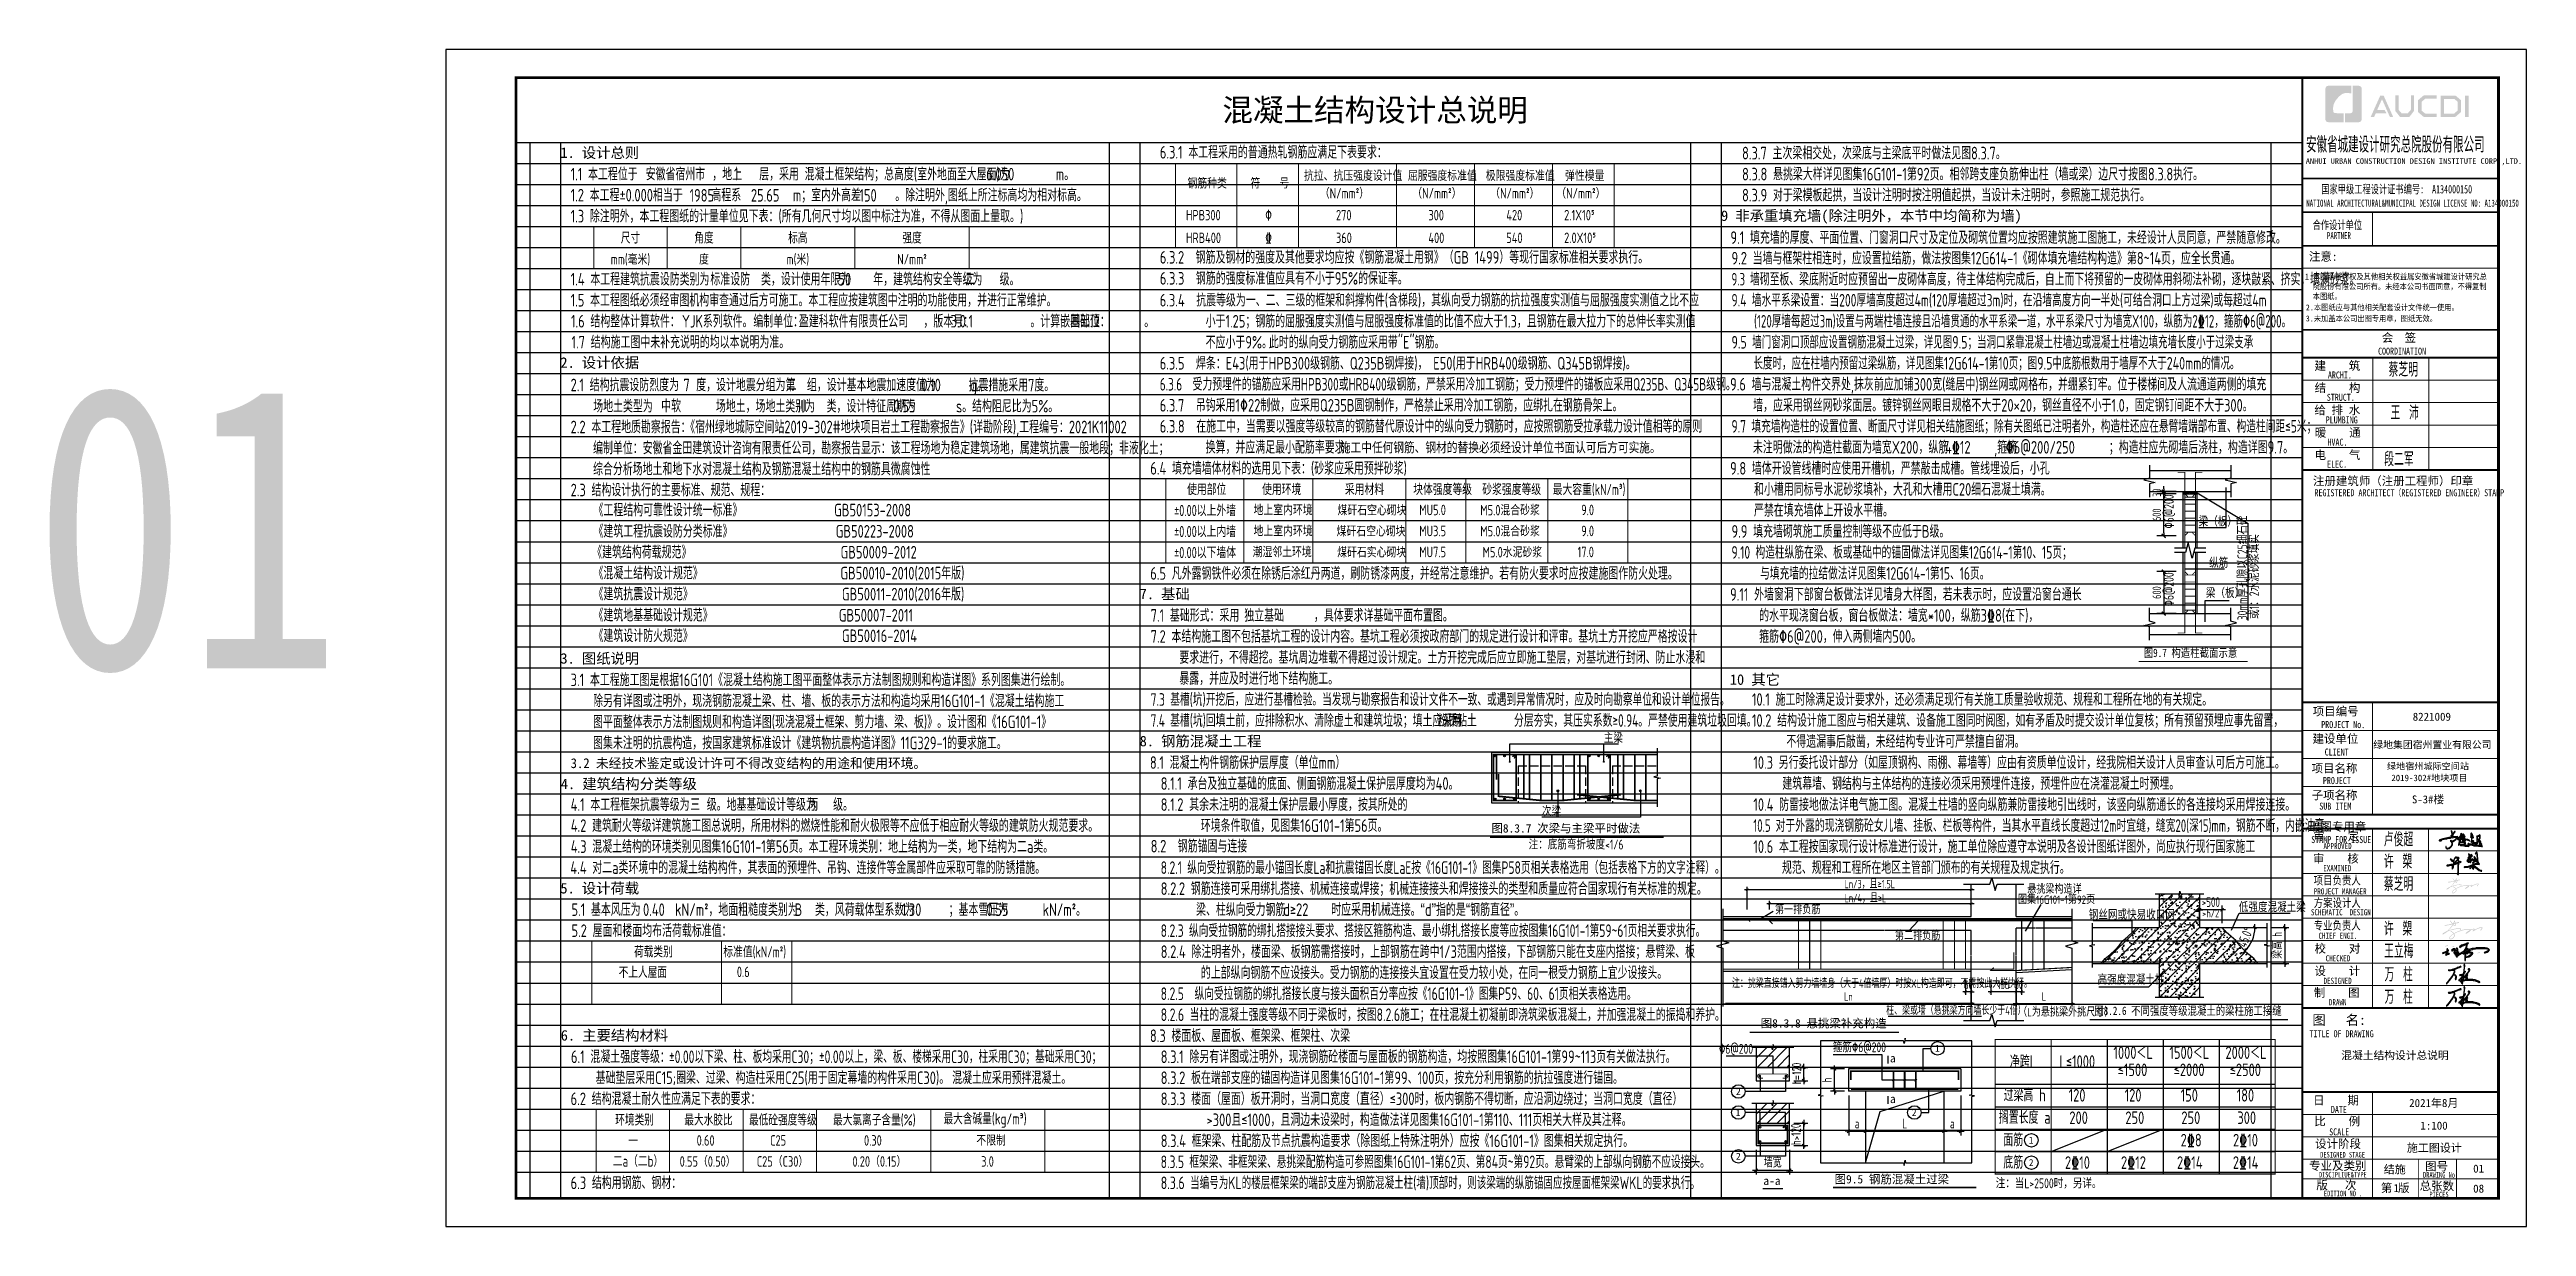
# Model space of a CAD drawing. Extents: x 169490 to 7584583, y -2399407 to 1374371.
# Drawn here: x 3544109 to 3632567, y 721081 to 763081 of the extents above; entities that cross this region are included whole.
import ezdxf
from ezdxf.enums import TextEntityAlignment as Align

# ---------------------------------------------------------------- set-up
doc = ezdxf.new("R2010")
doc.units = 0
doc.header["$LTSCALE"] = 100
for name, pattern in [('D3轴线点划线', [18.5, 12, -3, 0.5, -3]), ('DASHED', [0.75, 0.5, -0.25]), ('H3普通虚线', [4.2, 3, -1.2])]:
    doc.linetypes.add(name, pattern=pattern)
doc.layers.get('0').update_dxf_attribs({"linetype": 'CONTINUOUS'})
doc.layers.get('DEFPOINTS').update_dxf_attribs({"linetype": 'CONTINUOUS'})
for name, color, linetype in [('HATCH', 254, 'CONTINUOUS'), ('PUB_TITLE', 4, 'CONTINUOUS'), ('S-BEAM-XRBAR', 20, 'CONTINUOUS'), ('S-DETL-AXIS', 8, 'D3轴线点划线'), ('S-DETL-DIM', 151, 'CONTINUOUS'), ('S-DETL-HATCH', 251, 'CONTINUOUS'), ('S-DETL-LINE1', 2, 'CONTINUOUS'), ('S-DETL-LINE2', 2, 'H3普通虚线'), ('S-DETL-RBAR', 1, 'CONTINUOUS'), ('S-DETL-TEXT', 7, 'CONTINUOUS'), ('S-SLAB-DIM', 92, 'CONTINUOUS'), ('S_DETL', 7, 'CONTINUOUS'), ('TEXT', 7, 'CONTINUOUS'), ('图框', 140, 'CONTINUOUS'), ('图签文字', 147, 'CONTINUOUS'), ('大样', 7, 'CONTINUOUS'), ('折板线', 127, 'CONTINUOUS')]:
    doc.layers.add(name, color=color, linetype=linetype)
for name, color, linetype, lineweight in [('rein', 10, 'CONTINUOUS', 18), ('S-1-TEXT', 7, 'CONTINUOUS', 18), ('S-1-修改', 23, 'CONTINUOUS', 18), ('可改文字', 6, 'CONTINUOUS', 18), ('图签', 147, 'CONTINUOUS', 18)]:
    doc.layers.add(name, color=color, linetype=linetype, lineweight=lineweight)
doc.styles.add('HT', font='simhei.ttf')
doc.styles.add('HZ2', font='romans.shx', dxfattribs={"width": 0.5, "bigfont": 'hztxt.shx'})
doc.styles.add('TS', font='tssdeng.shx', dxfattribs={"width": 0.7, "height": 350, "bigfont": 'tssdchn.shx'})
doc.styles.add('TSSD_Dimension', font='Tssdeng.shx', dxfattribs={"width": 0.7, "bigfont": 'tssdchn.shx'})
doc.styles.add('TSSD_Label', font='Tssdeng.shx', dxfattribs={"width": 0.7, "bigfont": 'hztxt.shx'})
doc.styles.add('TXT5', font='simhei.ttf')
doc.styles.add('宋体', font='')
doc.styles.add('建筑图签-1', font='simhei.ttf', dxfattribs={"width": 0.7})
doc.styles.add('建筑图签-2', font='TXT.shx', dxfattribs={"width": 0.5, "bigfont": 'HZTXT.shx'})
doc.styles.add('黑体', font='simhei.ttf', dxfattribs={"width": 0.7})
doc.styles.get('宋体').set_extended_font_data('SimSun')
doc.dimstyles.new('DIM25', dxfattribs={"dimtxt": 300, "dimasz": 0.8, "dimexe": 150, "dimexo": 150, "dimgap": 100, "dimtad": 1, "dimdec": 0, "dimlfac": 0.25, "dimrnd": 1, "dimzin": 0, "dimdsep": 46, "dimtxsty": 'TS', "dimblk": '_DIMX', "dimcen": 0, "dimclrd": 256, "dimclre": 256, "dimclrt": 43, "dimadec": 1, "dimazin": 0, "dimtfac": 1, "dimtdec": 0, "dimtix": 1, "dimtmove": 2, "dimatfit": 3, "dimldrblk": 'ARCHTICK', "dimfxl": 1, "dimtolj": 1, "dimtzin": 1, "dimarcsym": 0})
doc.dimstyles.new('TSSD_20_100', dxfattribs={"dimtxt": 300, "dimasz": 100, "dimexe": 250, "dimexo": 250, "dimgap": 100, "dimtad": 1, "dimdec": 0, "dimlfac": 0.2, "dimzin": 0, "dimdsep": 46, "dimtxsty": 'TSSD_Dimension', "dimblk": '_TSDBK', "dimcen": 0, "dimclrt": 7, "dimadec": 0, "dimazin": 0, "dimtfac": 1, "dimtdec": 0, "dimtix": 1, "dimtmove": 2, "dimatfit": 3, "dimldrblk": '_TSDBK', "dimfxl": 1, "dimtolj": 1, "dimtzin": 0, "dimarcsym": 0})
doc.dimstyles.new('TSSD_25_100', dxfattribs={"dimtxt": 300, "dimasz": 100, "dimexe": 100, "dimexo": 250, "dimgap": 100, "dimtad": 1, "dimdec": 0, "dimlfac": 0.25, "dimzin": 0, "dimdsep": 46, "dimtxsty": 'TSSD_Dimension', "dimblk": 'ARCHTICK', "dimcen": 0, "dimdle": 100, "dimclrt": 7, "dimadec": 0, "dimazin": 0, "dimtfac": 1, "dimtdec": 0, "dimtix": 1, "dimtmove": 2, "dimatfit": 3, "dimldrblk": 'ARCHTICK', "dimfxl": 1, "dimtolj": 1, "dimtzin": 0, "dimarcsym": 0})

msp = doc.modelspace()

# ---------------------------------------------------------------- texts
at = {"layer": 'S-1-TEXT', "style": '黑体'}
for s, height, p in [('混凝土结构设计总说明', 800, (3585993.9, 760525)), ('1. 设计总则', 375, (3562354.2, 759214.9)), ('9 非承重填充墙(除注明外，本节中均简称为墙)', 375, (3603804.2, 756964.9)), ('2. 设计依据', 375, (3562354.2, 751724)), ('7. 基础', 375, (3583042.3, 743467.4)), ('3. 图纸说明', 375, (3562354.2, 741165.7)), ('10 其它', 375, (3604119, 740411.3)), ('8. 钢筋混凝土工程', 375, (3583042.3, 738214.9)), ('4. 建筑结构分类等级', 375, (3562370.8, 736688.3)), ('5. 设计荷载', 375, (3562354.2, 732964.9)), ('6. 主要结构材料', 375, (3562366.8, 727714.9))]:
    msp.add_text(s, height=height, dxfattribs=at).set_placement(p)
at = {"layer": 'S-1-TEXT'}
for s, height, style, width, p in [('6.3.1 本工程采用的普通热轧钢筋应满足下表要求：', 450, 'TS', 0.75, (3583761.9, 759191.5)), ('8.3.7 主次梁相交处，次梁底与主梁底平时做法见图8.3.7。', 450, 'TS', 0.75, (3604553.2, 759161.3)), ('1.1 本工程位于             ，地上   层，采用 混凝土框架结构；总高度(室外地面至大屋面)为        m。', 450, 'TS', 0.75, (3562719, 758411.3)), ('1.2 本工程%%P0.000相当于     高程系         m；室内外高差      。除注明外,图纸上所注标高均为相对标高。', 450, 'TS', 0.75, (3562719, 757661.3)), ('8.3.8 悬挑梁大样详见图集16G101-1第92页。相邻跨支座负筋伸出柱（墙或梁）边尺寸按图8.3.8执行。', 450, 'TS', 0.75, (3604553.2, 758411.3)), ('8.3.9 对于梁模板起拱，当设计注明时按注明值起拱，当设计未注明时，参照施工规范执行。', 450, 'TS', 0.75, (3604553.2, 757661.3)), ('1.3 除注明外，本工程图纸的计量单位见下表：(所有几何尺寸均以图中标注为准，不得从图面上量取。)', 450, 'TS', 0.75, (3562719, 756911.3)), ('9.1 填充墙的厚度、平面位置、门窗洞口尺寸及定位及砌筑位置均应按照建筑施工图施工，未经设计人员同意，严禁随意修改。', 450, 'TS', 0.75, (3604138, 756145.7)), ('6.3.2  钢筋及钢材的强度及其他要求均应按《钢筋混凝土用钢》（GB 1499）等现行国家标准相关要求执行。', 450, 'TS', 0.75, (3583761.9, 755441.5)), ('9.2 当墙与框架柱相连时，应设置拉结筋，做法按图集12G614-1《砌体填充墙结构构造》第8~14页，应全长贯通。', 450, 'TS', 0.75, (3604176.3, 755411.3)), ('6.3.3  钢筋的强度标准值应具有不小于95%%%的保证率。', 450, 'TS', 0.75, (3583761.9, 754691.5)), ('9.3 墙砌至板、梁底附近时应预留出一皮砌体高度，待主体结构完成后，自上而下将预留的一皮砌体用斜砌法补砌，逐块敲紧、挤实，填满砂浆。', 450, 'TS', 0.65, (3604176.3, 754661.3)), ('1.6 结构整体计算软件：', 450, 'TS', 0.75, (3562731.6, 753161.3)), ('编制单位：                     ，版本号：          。计算嵌固部位：      。', 450, 'TS', 0.75, (3569244, 753161.3)), ('6.3.4  抗震等级为一、二、三级的框架和斜撑构件(含梯段)，其纵向受力钢筋的抗拉强度实测值与屈服强度实测值之比不应', 450, 'TS', 0.75, (3583757.9, 753911.3)), ('        小于1.25；钢筋的屈服强度实测值与屈服强度标准值的比值不应大于1.3，且钢筋在最大拉力下的总伸长率实测值', 450, 'TS', 0.75, (3583757.9, 753161.3)), ('9.4 墙水平系梁设置：当200厚墙高度超过4m(120厚墙超过3m)时，在沿墙高度方向一半处(可结合洞口上方过梁)或每超过4m', 450, 'TS', 0.7, (3604176.3, 753911.3)), ('(120厚墙每超过3m)设置与两端柱墙连接且沿墙贯通的水平系梁一道，水平系梁尺寸为墙宽X100，纵筋为2\x8412，箍筋\x826@200。', 450, 'TS', 0.66, (3604980.2, 753161.3)), ('        不应小于9%%%。', 450, 'TS', 0.75, (3583757.9, 752411.3)), ('9.5 墙门窗洞口顶部应设置钢筋混凝土过梁，详见图9.5；当洞口紧靠混凝土柱墙边或混凝土柱墙边填充墙长度小于过梁支承', 450, 'TS', 0.72, (3604176.3, 752411.3)), ('6.3.5  焊条：E43(用于HPB300级钢筋、Q235B钢焊接)， E50(用于HRB400级钢筋、Q345B钢焊接)。', 450, 'TS', 0.75, (3583757.9, 751661.3)), ('长度时，应在柱墙内预留过梁纵筋，详见图集12G614-1第10页；图9.5中底筋根数用于墙厚不大于240mm的情况。', 450, 'TS', 0.72, (3604959.2, 751661.3)), ('6.3.6  受力预埋件的锚筋应采用HPB300或HRB400级钢筋，严禁采用冷加工钢筋；受力预埋件的锚板应采用Q235B、Q345B级钢。', 450, 'TS', 0.68, (3583757.9, 750911.3)), ('9.6 墙与混凝土构件交界处,抹灰前应加铺300宽(缝居中)钢丝网或网格布，并绷紧钉牢。位于楼梯间及人流通道两侧的填充', 450, 'TS', 0.75, (3604126.3, 750911.3)), ('场地土类型为           场地土，场地土类别为  类，设计特征周期为       s。结构阻尼比为5%%%。', 450, 'TS', 0.75, (3563525.6, 750129.8)), ('6.3.7  吊钩采用1\x8222制做，应采用Q235B圆钢制作，严格禁止采用冷加工钢筋，应绑扎在钢筋骨架上。', 450, 'TS', 0.75, (3583757.9, 750161.3)), ('墙，应采用钢丝网砂浆面层。镀锌钢丝网眼目规格不大于20×20，钢丝直径不小于1.0，固定钢钉间距不大于300。', 450, 'TS', 0.75, (3604950.6, 750161.3)), ('6.3.8  在施工中，当需要以强度等级较高的钢筋替代原设计中的纵向受力钢筋时，应按照钢筋受拉承载力设计值相等的原则', 450, 'TS', 0.75, (3583757.9, 749411.3)), ('9.7 填充墙构造柱的设置位置、断面尺寸详见相关结施图纸；除有关图纸已注明者外，构造柱还应在悬臂墙端部布置、构造柱间距≤5米；', 450, 'TS', 0.7, (3604176.3, 749411.3)), ('6.4 填充墙墙体材料的选用见下表：(砂浆应采用预拌砂浆)', 450, 'TS', 0.75, (3583419.7, 747911.3)), ('        换算，并应满足最小配筋率要求。', 450, 'TS', 0.75, (3583757.9, 748661.3)), ('施工中任何钢筋、钢材的替换必须经设计单位书面认可后方可实施。', 350, '黑体', 0.8, (3590189.4, 748710.7)), ('9.8 墙体开设管线槽时应使用开槽机，严禁敲击成槽。管线埋设后，小孔', 450, 'TS', 0.75, (3604126.3, 747911.3)), ('未注明做法的构造柱截面为墙宽X200，纵筋        ,箍筋                ；构造柱应先砌墙后浇柱，构造详图9.7。', 450, 'TS', 0.75, (3604941.3, 748661.3)), ('使用部位', 400, 'TS', 0.7, (3584735.5, 747183)), (' 使用环境', 400, 'TS', 0.7, (3587242, 747183)), ('采用材料', 400, 'TS', 0.7, (3590369.9, 747183)), ('块体强度等级', 400, 'TS', 0.7, (3592809.5, 747183)), ('砂浆强度等级', 400, 'TS', 0.7, (3595276.4, 747183)), ('最大容重(kN/m\x8c3\x8d)', 400, 'TS', 0.7, (3597791.6, 747183)), ('和小槽用同标号水泥砂浆填补，大孔和大槽用C20细石混凝土填满。', 450, 'TS', 0.75, (3604980.2, 747161.3)), ('《工程结构可靠性设计统一标准》                GB50153-2008', 450, 'TS', 0.75, (3563536.6, 746421.9)), ('%%P0.00以上外墙', 400, 'TS', 0.7, (3584271.7, 746431.3)), ('严禁在填充墙体上开设水平槽。', 450, 'TS', 0.75, (3604980.2, 746411.3)), ('《建筑工程抗震设防分类标准》                  GB50223-2008', 450, 'TS', 0.75, (3563536.6, 745664.6)), ('%%P0.00以上内墙', 400, 'TS', 0.7, (3584271.7, 745681.3)), ('9.9 填充墙砌筑施工质量控制等级不应低于B级。', 450, 'TS', 0.75, (3604176.3, 745661.3)), ('《建筑结构荷载规范》                          GB50009-2012', 450, 'TS', 0.75, (3563488.5, 744918.3)), ('%%P0.00以下墙体', 400, 'TS', 0.7, (3584271.7, 744931.3)), ('9.10 构造柱纵筋在梁、板或基础中的锚固做法详见图集12G614-1第10、15页；', 450, 'TS', 0.7, (3604176.3, 744911.3)), ('《混凝土结构设计规范》                        GB50010-2010(2015年版)', 450, 'TS', 0.75, (3563536.6, 744171.9)), ('6.5 凡外露钢铁件必须在除锈后涂红丹两道，刷防锈漆两度，并经常注意维护。若有防火要求时应按建施图作防火处理。', 450, 'TS', 0.75, (3583419.7, 744161.3)), ('与填充墙的拉结做法详见图集12G614-1第15、16页。', 450, 'TS', 0.7, (3605199.6, 744161.3)), ('《建筑抗震设计规范》                          GB50011-2010(2016年版)', 450, 'TS', 0.75, (3563536.6, 743421.9)), ('《建筑地基基础设计规范》                      GB50007-2011', 450, 'TS', 0.75, (3563536.6, 742668.3)), ('7.1 基础形式：采用             ，具体要求详基础平面布置图。', 450, 'TS', 0.75, (3583432.5, 742661.4)), ('9.11 外墙窗洞下部窗台板做法详见墙身大样图，若未表示时，应设置沿窗台通长', 450, 'TS', 0.75, (3604126.3, 743411.3)), ('的水平现浇窗台板，窗台板做法：墙宽*100，纵筋3%%1328(在下)，', 450, 'TS', 0.75, (3605164.2, 742661.3)), ('《建筑设计防火规范》                          GB50016-2014', 450, 'TS', 0.75, (3563536.6, 741934.8)), ('7.2 本结构施工图不包括基坑工程的设计内容。基坑工程必须按政府部门的规定进行设计和评审。基坑土方开挖应严格按设计', 450, 'TS', 0.75, (3583432.5, 741911.4)), ('箍筋%%1306@200，伸入两侧墙内500。', 450, 'TS', 0.75, (3605164.2, 741911.3)), ('     要求进行，不得超挖。基坑周边堆载不得超过设计规定。土方开挖完成后应立即施工垫层，对基坑进行封闭、防止水浸和', 450, 'TS', 0.75, (3583432.5, 741161.4)), ('3.1 本工程施工图是根据16G101《混凝土结构施工图平面整体表示方法制图规则和构造详图》系列图集进行绘制。', 450, 'TS', 0.75, (3562719, 740362.2)), ('     暴露，并应及时进行地下结构施工。', 450, 'TS', 0.75, (3583432.5, 740411.4)), ('除另有详图或注明外，现浇钢筋混凝土梁、柱、墙、板的表示方法和构造均采用16G101-1《混凝土结构施工', 450, 'TS', 0.75, (3563519.8, 739612.2)), ('7.3 基槽(坑)开挖后，应进行基槽检验。当发现与勘察报告和设计文件不一致、或遇到异常情况时，应及时向勘察单位和设计单位报告。', 450, 'TS', 0.7, (3583432.5, 739661.4)), ('10.1 施工时除满足设计要求外，还必须满足现行有关施工质量验收规范、规程和工程所在地的有关规定。', 450, 'TS', 0.75, (3604906.8, 739661.3)), ('图平面整体表示方法制图规则和构造详图(现浇混凝土框架、剪力墙、梁、板)》。设计图和《16G101-1》', 450, 'TS', 0.75, (3563519.8, 738862.2)), ('7.4 基槽(坑)回填土前，应排除积水、清除虚土和建筑垃圾；填土应采用          分层夯实，其压实系数≥0.94。严禁使用建筑垃圾回填。', 450, 'TS', 0.68, (3583432.5, 738911.4)), ('10.2 结构设计施工图应与相关建筑、设备施工图同时阅图，如有矛盾及时提交设计单位复核；所有预留预埋应事先留置，', 450, 'TS', 0.75, (3604906.8, 738911.3)), ('      不得遗漏事后敲凿，未经结构专业许可严禁擅自留洞。', 450, 'TS', 0.75, (3604906.8, 738161.3)), ('图集未注明的抗震构造，按国家建筑标准设计《建筑物抗震构造详图》11G329-1的要求施工。', 450, 'TS', 0.75, (3563519.8, 738112.2)), ('8.1 混凝土构件钢筋保护层厚度（单位mm）', 450, 'TS', 0.75, (3583407.1, 737411.3)), ('10.3 另行委托设计部分（如屋顶钢构、雨棚、幕墙等）应由有资质单位设计，经我院相关设计人员审查认可后方可施工。', 450, 'TS', 0.75, (3604956.8, 737411.3)), ('8.1.1 承台及独立基础的底面、侧面钢筋混凝土保护层厚度均为40。', 450, 'TS', 0.75, (3583791.3, 736661.3)), ('建筑幕墙、钢结构与主体结构的连接必须采用预埋件连接，预埋件应在浇灌混凝土时预埋。', 450, 'TS', 0.75, (3605992.9, 736661.3)), ('8.1.2 其余未注明的混凝土保护层最小厚度，按其所处的', 450, 'TS', 0.75, (3583791.3, 735911.3)), ('10.4 防雷接地做法详电气施工图。混凝土柱墙的竖向纵筋兼防雷接地引出线时，该竖向纵筋通长的各连接均采用焊接连接。', 450, 'TS', 0.75, (3604956.8, 735911.3)), ('4.2 建筑耐火等级详建筑施工图总说明，所用材料的燃烧性能和耐火极限等不应低于相应耐火等级的建筑防火规范要求。', 450, 'TS', 0.75, (3562724.2, 735161.3)), ('       环境条件取值，见图集16G101-1第56页。', 450, 'TS', 0.75, (3583791.3, 735161.3)), ('10.5 对于外露的现浇钢筋砼女儿墙、挂板、栏板等构件，当其水平直线长度超过12m时宜缝，缝宽20(深15)mm，钢筋不断，内嵌油膏。', 450, 'TS', 0.65, (3604956.8, 735161.3)), ('4.3 混凝土结构的环境类别见图集16G101-1第56页。本工程环境类别：地上结构为一类，地下结构为二a类。', 450, 'TS', 0.75, (3562724.2, 734411.3)), ('8.2  钢筋锚固与连接', 450, 'TS', 0.75, (3583433.6, 734426.5)), ('10.6 本工程按国家现行设计标准进行设计，施工单位除应遵守本说明及各设计图纸详图外，尚应执行现行国家施工', 450, 'TS', 0.75, (3604956.8, 734411.3)), ('4.4 对二a类环境中的混凝土结构构件，其表面的预埋件、吊钩、连接件等金属部件应采取可靠的防锈措施。', 450, 'TS', 0.75, (3562709.4, 733661.3)), ('8.2.1 纵向受拉钢筋的最小锚固长度L\x8ea\x8f和抗震锚固长度L\x8eaE\x8f按《16G101-1》图集P58页相关表格选用（包括表格下方的文字注释）。\x8f', 450, 'TS', 0.7, (3583791.3, 733661.3)), ('8.2.2 钢筋连接可采用绑扎搭接、机械连接或焊接；机械连接接头和焊接接头的类型和质量应符合国家现行有关标准的规定。\x8f', 450, 'TS', 0.75, (3583791.3, 732911.3)), ('规范、规程和工程所在地区主管部门颁布的有关规程及规定执行。', 450, 'TS', 0.75, (3605979.4, 733661.3)), ('5.1 基本风压为      kN/m\x8c2\x8d，地面粗糙度类别为   类，风荷载体型系数为      ；基本雪压为      kN/m\x8c2\x8d。 ', 450, 'TS', 0.75, (3562750, 732161.3)), ('  梁、柱纵向受力钢筋        时应采用机械连接。“d”指的是“钢筋直径”。', 450, 'TS', 0.75, (3584645.7, 732161.3)), ('5.2 屋面和楼面均布活荷载标准值：', 450, 'TS', 0.75, (3562750, 731411.3)), ('8.2.3 纵向受拉钢筋的绑扎搭接接头要求、搭接区箍筋构造、最小绑扎搭接长度等应按图集16G101-1第59~61页相关要求执行。\x8f', 450, 'TS', 0.7, (3583791.3, 731411.3)), ('荷载类别', 400, 'TS', 0.75, (3564985.2, 730683)), ('标准值(kN/m\x8c2\x8d)', 400, 'TS', 0.7, (3568170.7, 730681.3)), ('8.2.4 除注明者外，楼面梁、板钢筋需搭接时，上部钢筋在跨中1/3范围内搭接，下部钢筋只能在支座内搭接；悬臂梁、板\x8f', 450, 'TS', 0.75, (3583791.3, 730661.3)), ('       的上部纵向钢筋不应设接头。受力钢筋的连接接头宜设置在受力较小处，在同一根受力钢筋上宜少设接头。', 450, 'TS', 0.75, (3583791.3, 729911.3)), ('8.2.5  纵向受拉钢筋的绑扎搭接长度与接头面积百分率应按《16G101-1》图集P59、60、61页相关表格选用。', 450, 'TS', 0.7, (3583791.3, 729161.3)), ('8.2.6 当柱的混凝土强度等级不同于梁板时，按图8.2.6施工；在柱混凝土初凝前即浇筑梁板混凝土，并加强混凝土的振捣和养护。', 450, 'TS', 0.71, (3583791.3, 728411.3)), ('8.3 楼面板、屋面板、框架梁、框架柱、次梁', 450, 'TS', 0.75, (3583407.1, 727661.3)), ('6.1 混凝土强度等级：', 450, 'TS', 0.75, (3562731.6, 726911.3)), ('8.3.1 除另有详图或注明外，现浇钢筋砼楼面与屋面板的钢筋构造，均按照图集16G101-1第99~113页有关做法执行。', 450, 'TS', 0.75, (3583791.3, 726911.3)), ('  基础垫层采用C15;圈梁、过梁、构造柱采用C25(用于固定幕墙的构件采用C30)。', 450, 'TS', 0.75, (3563201.7, 726161.3)), ('8.3.2 板在端部支座的锚固构造详见图集16G101-1第99、100页，按充分利用钢筋的抗拉强度进行锚固。', 450, 'TS', 0.75, (3583791.3, 726161.3)), ('6.2 结构混凝土耐久性应满足下表的要求：', 450, 'TS', 0.75, (3562719, 725411.3)), ('8.3.3 楼面（屋面）板开洞时，当洞口宽度（直径）≤300时，板内钢筋不得切断，应沿洞边绕过；当洞口宽度（直径）', 450, 'TS', 0.75, (3583791.3, 725411.3)), ('        >300且≤1000，且洞边未设梁时，构造做法详见图集16G101-1第110、111页相关大样及其注释。', 450, 'TS', 0.75, (3583791.3, 724661.3)), ('0.55（0.50）', 375, 'TS', 0.75, (3566612, 723213.6)), ('0.60', 375, 'TS', 0.75, (3567218.7, 723963.6)), ('C25（C30）', 375, 'TS', 0.75, (3569366.4, 723213.6)), ('C25', 375, 'TS', 0.75, (3569843.7, 723963.6)), ('0.20（0.15）', 375, 'TS', 0.75, (3572782.3, 723213.6)), ('0.30', 375, 'TS', 0.75, (3573195.3, 723963.6)), ('不限制', 375, 'TS', 0.75, (3577207.5, 723963.6)), ('3.0', 375, 'TS', 0.75, (3577381.6, 723213.6)), ('8.3.5 框架梁、非框架梁、悬挑梁配筋构造可参照图集16G101-1第62页、第84页~第92页。悬臂梁的上部纵向钢筋不应设接头。', 450, 'TS', 0.7, (3583791.3, 723161.3)), ('8.3.4 框架梁、柱配筋及节点抗震构造要求（除图纸上特殊注明外）应按《16G101-1》图集相关规定执行。', 450, 'TS', 0.75, (3583791.3, 723911.3)), ('6.3 结构用钢筋、钢材：', 450, 'TS', 0.75, (3562719, 722411.3)), ('8.3.6 当编号为KL的楼层框架梁的端部支座为钢筋混凝土柱(墙)顶部时，则该梁端的纵筋锚固应按屋面框架梁WKL的要求执行。', 450, 'TS', 0.72, (3583791.3, 722411.3))]:
    msp.add_text(s, height=height, dxfattribs=dict(at, style=style, width=width)).set_placement(p)
at = {"layer": 'S-1-TEXT', "linetype": 'DASHED'}
for s, height, style, width, p in [('钢筋种类', 375, 'TS', 0.75, (3584749.1, 758122.6)), ('符    号', 375, 'TS', 0.75, (3586998.8, 758122.6)), ('抗拉、抗压强度设计值', 375, 'TS', 0.75, (3588907.3, 758394.9)), ('（N/mm\x8c2\x8d）', 375, 'TS', 0.75, (3589475.1, 757764.9)), ('屈服强度标准值', 375, 'TS', 0.75, (3592619.7, 758394.9)), ('（N/mm\x8c2\x8d）', 375, 'TS', 0.75, (3592776, 757764.9)), ('极限强度标准值', 375, 'TS', 0.75, (3595402.6, 758394.9)), ('（N/mm\x8c2\x8d）', 375, 'TS', 0.75, (3595558.9, 757764.9)), ('（N/mm\x8c2\x8d）', 375, 'TS', 0.75, (3597917.6, 757764.9)), ('弹性模量', 375, 'TS', 0.75, (3598231.1, 758394.9)), ('HPB300', 375, 'TS', 0.75, (3584695.1, 756984.9)), ('\x82', 375, 'TS', 0.75, (3587524.1, 756984.9)), ('270', 375, 'TS', 0.75, (3590051.3, 756984.9)), ('300', 375, 'TS', 0.75, (3593352.1, 756984.9)), ('420', 375, 'TS', 0.75, (3596135, 756984.9)), ('2.1X10\x8c5\x8d', 375, 'TS', 0.75, (3598200.1, 756984.9)), ('HRB400', 375, 'TS', 0.75, (3584695.1, 756174.9)), ('\x84', 375, 'TS', 0.75, (3587524.1, 756174.9)), ('360', 375, 'TS', 0.75, (3590051.3, 756174.9)), ('400', 375, 'TS', 0.75, (3593352.1, 756174.9)), ('540', 375, 'TS', 0.75, (3596135, 756174.9)), ('2.0X10\x8c5\x8d', 375, 'TS', 0.75, (3598200.1, 756174.9)), ('1.4 本工程建筑抗震设防类别为         类，设计使用年限为    年，建筑结构安全等级为   级。', 450, 'TS', 0.75, (3562719, 754661.3)), ('1.5 本工程图纸必须经审图机构审查通过后方可施工。本工程应按建筑图中注明的功能使用，并进行正常维护。', 450, 'TS', 0.75, (3562719, 753911.3)), ('1.7 结构施工图中未补充说明的均以本说明为准。', 450, 'TS', 0.75, (3562750.2, 752413.5)), ('2.1 结构抗震设防烈度为   度，设计地震分组为第  组，设计基本地震加速度值为      g。', 450, 'TS', 0.75, (3562719, 750887.3)), ('2.2 本工程地质勘察报告：', 450, 'TS', 0.75, (3562719, 749387.3)), ('2.3 结构设计执行的主要标准、规范、规程：', 450, 'TS', 0.75, (3562719, 747137.3)), ('3.2 未经技术鉴定或设计许可不得改变结构的用途和使用环境。', 350, '黑体', 0.95, (3562719, 737439.4)), ('4.1 本工程框架抗震等级为   级。地基基础设计等级为   级。', 450, 'TS', 0.75, (3562719, 735911.3)), ('环境类别', 400, 'TS', 0.75, (3564313.3, 724681.3)), ('最大水胶比', 400, 'TS', 0.75, (3566780.1, 724683)), ('最低砼强度等级', 400, 'TS', 0.75, (3569090.9, 724683)), ('最大氯离子含量(%%%)', 400, 'TS', 0.75, (3572091.7, 724683)), ('最大含碱量(kg/m\x8c3\x8d)', 400, 'TS', 0.75, (3576036, 724723.5)), ('二a（二b）', 400, 'TS', 0.75, (3564228.2, 723213.2)), ('一', 400, 'TS', 0.75, (3564781.7, 723933))]:
    msp.add_text(s, height=height, dxfattribs=dict(at, style=style, width=width)).set_placement(p)
at = {"layer": 'S-1-TEXT', "style": 'TS', "width": 0.75}
for s, height, p in [('尺寸', 400, (3564855.9, 756159.5)), ('角度', 400, (3567480.9, 756159.5)), ('标高', 400, (3570832.4, 756159.5)), ('强度', 400, (3574910.6, 756159.5)), ('mm(毫米)', 375, (3564855.9, 755409.5)), ('度', 375, (3567480.9, 755409.5)), ('m(米)', 375, (3570832.4, 755409.5)), ('N/mm\x8c2\x8d', 375, (3574910.6, 755414))]:
    msp.add_text(s, height=height, dxfattribs=at).set_placement(p, align=Align.CENTER)
at = {"layer": 'S-1-TEXT', "color": 23, "style": 'TS', "width": 0.75}
msp.add_text('0.6', height=375, dxfattribs=at).set_placement((3568654.4, 729978))
at = {"layer": 'S-1-修改', "style": 'TS'}
for s, height, width, p in [(' 安徽省宿州市', 450, 0.75, (3565192.4, 758411.3)), ('1985', 450, 0.75, (3566966.3, 757654.4)), ('1', 450, 0.75, (3568551.3, 758411.3)), ('150', 450, 0.75, (3573033.6, 757654.4)), ('6.050', 450, 0.75, (3577560.6, 758411.3)), ('标准设防', 450, 0.75, (3567708.8, 754661.3)), ('50', 450, 0.75, (3572283.3, 754661.3)), ('    二', 450, 0.75, (3575991.6, 754661.3)), ('YJK系列软件。', 450, 0.75, (3566692.7, 753161.3)), ('盈建科软件有限责任公司', 450, 0.75, (3570872, 753161.3)), ('此时的纵向受力钢筋应采用带"E"钢筋。', 450, 0.75, (3587654.6, 752411.3)), ('二', 450, 0.75, (3570431.2, 750887.3)), ('抗震措施采用7度。', 450, 0.75, (3576929.9, 750879.8)), ('Ⅲ', 450, 0.75, (3570814.2, 750137.3)), ('《宿州绿地城际空间站2019-302#地块项目岩土工程勘察报告》(详勘阶段),工程编号：2021K11002', 450, 0.75, (3566807.7, 749387.3)), ('编制单位：安徽省金田建筑设计咨询有限责任公司，勘察报告显示：该工程场地为稳定建筑场地，属建筑抗震一般地段；非液化土；', 450, 0.75, (3563519.8, 748637.3)), ('综合分析场地土和地下水对混凝土结构及钢筋混凝土结构中的钢筋具微腐蚀性', 450, 0.75, (3563519.8, 747887.3)), ('4\x8412', 450, 0.75, (3611802.3, 748661.3)), ('\x826@200/250', 450, 0.75, (3613966.5, 748661.3)), ('地上室内环境', 375, 0.75, (3587107.9, 746463.6)), ('煤矸石空心砌块', 375, 0.75, (3590106.5, 746453.5)), ('MU5.0', 375, 0.75, (3593025.7, 746463.6)), ('M5.0混合砂浆', 375, 0.75, (3595205.6, 746456.4)), ('9.0', 375, 0.75, (3598807.4, 746463.6)), ('地上室内环境', 375, 0.75, (3587107.9, 745713.6)), ('煤矸石空心砌块', 375, 0.75, (3590072.3, 745703.5)), ('MU3.5', 375, 0.75, (3593025.7, 745713.6)), ('M5.0混合砂浆', 375, 0.75, (3595205.6, 745706.4)), ('9.0', 375, 0.75, (3598807.4, 745713.6)), ('潮湿邻土环境', 375, 0.75, (3587075.3, 744963.6)), ('煤矸石实心砌块', 375, 0.75, (3590094.8, 744953.5)), ('MU7.5', 375, 0.75, (3593025.7, 744963.6)), ('M5.0水泥砂浆', 375, 0.75, (3595288, 744956.4)), ('17.0', 375, 0.75, (3598678.1, 744963.6)), ('独立基础', 450, 0.75, (3586776, 742661.4)), (' 粉质粘土', 450, 0.7, (3593499, 738911.4)), ('三', 450, 0.75, (3566990, 735911.3)), ('丙', 450, 0.75, (3571205.9, 735911.3)), ('B', 450, 0.75, (3570715.5, 732161.3)), ('d≥22', 450, 0.75, (3588170.8, 732161.3)), ('%%P0.00以下梁、柱、板均采用C30；%%P0.00以上，梁、板、楼梯采用C30，柱采用C30；基础采用C30；', 450, 0.7, (3566229.2, 726911.3)), ('混凝土应采用预拌混凝土。', 450, 0.75, (3576344.1, 726161.3))]:
    msp.add_text(s, height=height, dxfattribs=dict(at, width=width)).set_placement(p)
at = {"layer": 'S-1-修改', "color": 3, "style": 'TS', "width": 0.75}
msp.add_text('25.65', height=450, dxfattribs=at).set_placement((3569158.4, 757654.4))
at = {"layer": 'S-1-修改', "linetype": 'DASHED', "style": 'TS', "width": 0.75}
for s, height, p in [('基础顶', 450, (3580556.7, 753161.3)), ('3.0.1', 450, (3576292.6, 753161.3)), ('7', 450, (3566748.5, 750887.3)), ('0.10', 450, (3575243.8, 750887.3)), ('中软', 450, (3565952.9, 750137.3)), ('0.55', 450, (3574248.3, 750137.3)), ('0.40', 450, (3565303.9, 732161.3)), ('1.30', 450, (3574540.8, 732161.3)), ('0.55', 450, (3577570.6, 732161.3)), ('不上人屋面', 400, (3564434.5, 729949.2))]:
    msp.add_text(s, height=height, dxfattribs=at).set_placement(p)
at = {"layer": 'S-DETL-DIM', "style": 'TS', "width": 0.75}
msp.add_text('>h/2', height=280, dxfattribs=at).set_placement((3620987.9, 732112.6))
at = {"layer": 'S-DETL-DIM', "color": 43, "style": 'HZ2', "width": 0.5}
msp.add_text('h=120', height=300, rotation=90, dxfattribs=at).set_placement((3606653.3, 726163.9))
at = {"layer": 'S-DETL-TEXT', "style": 'TS', "width": 0.75}
for s, p in [('\x826@200', (3619969.8, 745986.1)), ('30mm厚孔隙以C25细石砼', (3622597.4, 742710.4)), ('或1：2水泥砂浆填实', (3623019.5, 742762.3)), ('\x826@200', (3619969.8, 743207.9))]:
    msp.add_text(s, height=350, rotation=90, dxfattribs=at).set_placement(p)
at = {"layer": 'S-DETL-TEXT'}
for s, height, style, width, p in [('梁（板）', 350, 'TS', 0.75, (3620861.7, 746062)), (' 纵筋', 350, 'TS', 0.75, (3621074.1, 744583.3)), ('梁（板）', 350, 'TS', 0.75, (3621119.8, 743509.5)), ('图9.7 构造柱截面示意', 300, '黑体', 0.8, (3618897.6, 741400.7)), ('主梁', 350, 'TS', 0.75, (3599617.6, 738334.1)), ('次梁', 350, 'TS', 0.75, (3597407, 735719.5)), ('注：底筋弯折坡度<1/6', 350, 'TS', 0.75, (3596931.7, 734533.8)), ('低强度混凝土梁', 350, 'TS', 0.75, (3622296.2, 732298.4)), ('钢丝网或快易收口网', 350, 'TS', 0.75, (3616937.7, 732032.5)), ('高强度混凝土柱', 350, 'TS', 0.75, (3617249.9, 729713.1)), ('\x826@200', 350, 'TS', 0.75, (3603731.1, 727242.5)), ('箍筋\x826@200', 350, 'TS', 0.75, (3607795.2, 727300.4)), ('净跨L', 450, 'TS', 0.75, (3614117.6, 726740)), (' L≤1000', 450, 'TS', 0.75, (3615683.6, 726740)), ('1000＜L', 450, 'TS', 0.75, (3617816.6, 727058.9)), ('1500＜L', 450, 'TS', 0.75, (3619816.6, 727058.9)), ('2000＜L', 450, 'TS', 0.75, (3621816.6, 727058.9)), ('≤1500', 450, 'TS', 0.75, (3617970.3, 726444.1)), ('≤2000', 450, 'TS', 0.75, (3619970.3, 726444.1)), ('≤2500', 450, 'TS', 0.75, (3621970.3, 726444.1)), ('过梁高 h', 450, 'TS', 0.75, (3613896.5, 725543.7)), ('120', 450, 'TS', 0.75, (3616216.9, 725536)), ('120', 450, 'TS', 0.75, (3618216.9, 725536)), ('150', 450, 'TS', 0.75, (3620216.9, 725536)), ('180', 450, 'TS', 0.75, (3622216.9, 725536)), ('搁置长度 a', 450, 'TS', 0.75, (3613722, 724743.7)), ('200', 450, 'TS', 0.75, (3616242.8, 724736)), ('250', 450, 'TS', 0.75, (3618242.8, 724736)), ('250', 450, 'TS', 0.75, (3620242.8, 724736)), ('300', 450, 'TS', 0.75, (3622242.8, 724736)), ('底筋', 450, 'TS', 0.75, (3613884.4, 723143.7)), ('面筋', 450, 'TS', 0.75, (3613884.4, 723943.7)), ('2\x8410', 450, 'TS', 0.75, (3616087.1, 723136)), ('2\x8412', 450, 'TS', 0.75, (3618087.1, 723136)), ('2\x8414', 450, 'TS', 0.75, (3620087.1, 723136)), ('2\x848', 450, 'TS', 0.75, (3620216.9, 723936)), ('2\x8414', 450, 'TS', 0.75, (3622080.6, 723136)), ('2\x8410', 450, 'TS', 0.75, (3622087.1, 723936)), ('注：当L>2500时，另详。', 350, 'TS', 0.75, (3613612.8, 722444.7))]:
    msp.add_text(s, height=height, dxfattribs=dict(at, style=style, width=width)).set_placement(p)
for s, height, style, p in [('图8.3.7 次梁与主梁平时做法', 300, '黑体', (3595602.4, 735138.9)), ('a', 300, '黑体', (3609834.7, 726935.7)), ('1', 250, 'TXT5', (3611445.3, 727312.5)), ('2', 250, 'TXT5', (3604335.7, 725773.1)), ('a', 300, '黑体', (3609834.7, 725484.5)), ('1', 250, 'TXT5', (3604323.3, 725023.6)), ('2', 250, 'TXT5', (3610617.2, 725025.8)), ('2', 250, 'TXT5', (3604335.7, 723460.7)), ('1', 250, 'TXT5', (3614794.5, 724034.3)), ('a-a', 300, '黑体', (3605314.5, 722559.3)), ('图9.5 钢筋混凝土过梁', 300, '黑体', (3607857.1, 722616.4)), ('2', 250, 'TXT5', (3614794.5, 723234.3))]:
    msp.add_text(s, height=height, dxfattribs=dict(at, style=style)).set_placement(p)
at = {"layer": 'S-DETL-TEXT', "style": '黑体', "width": 0.8}
msp.add_text('图8.2.6 不同强度等级混凝土的梁柱施工接缝', height=300, dxfattribs=at).set_placement((3620477.5, 728628.2), align=Align.CENTER)
at = {"layer": 'S-DETL-TEXT', "style": '黑体'}
msp.add_text('图8.3.8 悬挑梁补充构造', height=300, dxfattribs=at).set_placement((3607468.3, 728179.1), align=Align.CENTER)
at = {"layer": 'TEXT', "color": 1, "style": '黑体', "width": 0.8}
msp.add_text('01', height=10094.18, dxfattribs=at).set_placement((3543526.9, 740996.1))
msp.add_text('01', height=10094.18, dxfattribs=at).set_placement((3543526.9, 740996.1))
at = {"layer": 'TEXT', "style": 'TSSD_Label'}
for s, width, p in [('Ln/3，且≥1.5L', 0.7, (3608213.2, 733148.5)), ('第一排负筋', 0.8, (3605730.9, 732228.5)), ('Ln/4，且≥L', 0.7, (3608213.2, 732648.5)), ('图集16G101-1第92页', 0.8, (3614409.2, 732591.7)), ('悬挑梁构造详', 0.8, (3614738.4, 732961.8)), ('第二排负筋', 0.8, (3610015.1, 731300.4)), ('注：挑梁直接锚入剪力墙墙身（大于4倍墙厚）时按XL构造即可，不需按此大样执行。', 0.7, (3604194, 729598.3)), ('柱、梁或墙（悬挑梁方向墙长少于4倍）', 0.7, (3609700.5, 728636.5)), ('（L为悬挑梁外挑尺寸）', 0.8, (3614411.6, 728574.2))]:
    msp.add_text(s, height=300, dxfattribs=dict(at, width=width)).set_placement(p)
at = {"layer": '可改文字', "color": 3, "style": '宋体'}
for s, p in [('S-3#楼', (3628477.4, 736180.5)), ('混凝土结构设计总说明', (3625953.1, 727046))]:
    msp.add_text(s, height=281.28, dxfattribs=at).set_placement(p)
at = {"layer": '图签', "color": 3, "style": '宋体'}
for s, p in [('01', (3630663.2, 723000.5)), ('08', (3630663.2, 722288.2))]:
    msp.add_text(s, height=286.68, dxfattribs=at).set_placement(p)

# ---------------------------------------------------------------- blocks, each defined once
blk = doc.blocks.new('_DIMX')
blk.add_line((-150, 0), (150, 0))
at = {"const_width": 50}
blk.add_lwpolyline([(-70, -70), (70, 70)], dxfattribs=at)
blk = doc.blocks.new('*D1309')
at = {"layer": 'DEFPOINTS', "color": 0, "transparency": 16777216}
for p in [(3607859, 726704), (3608361, 726704), (3608361, 725904)]:
    blk.add_point(p, dxfattribs=at)
at = {"layer": 'S-DETL-DIM', "lineweight": -2, "transparency": 16777216}
for p, q in [((3608211, 726704), (3607709, 726704)), ((3607859, 725905), (3607859, 726703)), ((3608211, 725904), (3607709, 725904))]:
    blk.add_line(p, q, dxfattribs=at)
at = {"layer": 'S-DETL-DIM', "lineweight": -2, "transparency": 16777216, "xscale": 0.8, "yscale": 0.8, "zscale": 0.8}
for p, rotation in [((3607859, 726704), 90), ((3607859, 725904), 270)]:
    blk.add_blockref('_DIMX', p, dxfattribs=dict(at, rotation=rotation))
at = {"layer": 'S-DETL-DIM', "color": 43, "transparency": 16777216, "insert": (3607584, 726304), "char_height": 350, "attachment_point": 5, "rotation": 90, "style": 'TS'}
blk.add_mtext('\\A1;h', dxfattribs=at)
blk = doc.blocks.new('_ARCHTICK')
at = {"const_width": 0.15}
blk.add_lwpolyline([(-0.5, -0.5), (0.5, 0.5)], dxfattribs=at)
blk = doc.blocks.new('*D1310')
at = {"layer": 'DEFPOINTS', "color": 0, "transparency": 16777216}
for p in [(3608361, 725904), (3608961, 725904), (3608961, 724477)]:
    blk.add_point(p, dxfattribs=at)
at = {"layer": 'S-DETL-DIM', "lineweight": -2, "transparency": 16777216}
for p, q in [((3608361, 725754), (3608361, 724327)), ((3608961, 725754), (3608961, 724327)), ((3608361, 724477), (3608960, 724477))]:
    blk.add_line(p, q, dxfattribs=at)
at = {"layer": 'S-DETL-DIM', "lineweight": -2, "transparency": 16777216, "xscale": 0.8, "yscale": 0.8, "zscale": 0.8, "rotation": 180}
blk.add_blockref('_DIMX', (3608361, 724477), dxfattribs=at)
at = {"layer": 'S-DETL-DIM', "lineweight": -2, "transparency": 16777216, "xscale": 0.8, "yscale": 0.8, "zscale": 0.8}
blk.add_blockref('_DIMX', (3608961, 724477), dxfattribs=at)
at = {"layer": 'S-DETL-DIM', "color": 43, "transparency": 16777216, "insert": (3608661, 724752), "char_height": 350, "attachment_point": 5, "style": 'TS'}
blk.add_mtext('\\A1;a', dxfattribs=at)
blk = doc.blocks.new('*D1311')
at = {"layer": 'DEFPOINTS', "color": 0, "transparency": 16777216}
for p in [(3608961, 725904), (3611761, 725904), (3611761, 724477)]:
    blk.add_point(p, dxfattribs=at)
at = {"layer": 'S-DETL-DIM', "lineweight": -2, "transparency": 16777216}
for p, q in [((3608961, 725754), (3608961, 724327)), ((3611761, 725754), (3611761, 724327)), ((3608961, 724477), (3611760, 724477))]:
    blk.add_line(p, q, dxfattribs=at)
at = {"layer": 'S-DETL-DIM', "lineweight": -2, "transparency": 16777216, "xscale": 0.8, "yscale": 0.8, "zscale": 0.8, "rotation": 180}
blk.add_blockref('_DIMX', (3608961, 724477), dxfattribs=at)
at = {"layer": 'S-DETL-DIM', "lineweight": -2, "transparency": 16777216, "xscale": 0.8, "yscale": 0.8, "zscale": 0.8}
blk.add_blockref('_DIMX', (3611761, 724477), dxfattribs=at)
at = {"layer": 'S-DETL-DIM', "color": 43, "transparency": 16777216, "insert": (3610361, 724752), "char_height": 350, "attachment_point": 5, "style": 'TS'}
blk.add_mtext('\\A1;L', dxfattribs=at)
blk = doc.blocks.new('*D1312')
at = {"layer": 'DEFPOINTS', "color": 0, "transparency": 16777216}
for p in [(3611761, 725904), (3612361, 725904), (3611761, 724477)]:
    blk.add_point(p, dxfattribs=at)
at = {"layer": 'S-DETL-DIM', "lineweight": -2, "transparency": 16777216}
for p, q in [((3611761, 725754), (3611761, 724327)), ((3612361, 725754), (3612361, 724327)), ((3612360, 724477), (3611761, 724477))]:
    blk.add_line(p, q, dxfattribs=at)
at = {"layer": 'S-DETL-DIM', "lineweight": -2, "transparency": 16777216, "xscale": 0.8, "yscale": 0.8, "zscale": 0.8, "rotation": 180}
blk.add_blockref('_DIMX', (3611761, 724477), dxfattribs=at)
at = {"layer": 'S-DETL-DIM', "lineweight": -2, "transparency": 16777216, "xscale": 0.8, "yscale": 0.8, "zscale": 0.8}
blk.add_blockref('_DIMX', (3612361, 724477), dxfattribs=at)
at = {"layer": 'S-DETL-DIM', "color": 43, "transparency": 16777216, "insert": (3612061, 724752), "char_height": 350, "attachment_point": 5, "style": 'TS'}
blk.add_mtext('\\A1;a', dxfattribs=at)
blk = doc.blocks.new('*D1313')
at = {"layer": 'DEFPOINTS', "color": 0, "transparency": 16777216}
for p in [(3605052, 723967), (3606252, 723967), (3605052, 723083)]:
    blk.add_point(p, dxfattribs=at)
at = {"layer": 'S-DETL-DIM', "lineweight": -2, "transparency": 16777216}
for p, q in [((3605052, 723817), (3605052, 722933)), ((3606252, 723817), (3606252, 722933)), ((3606252, 723083), (3605053, 723083))]:
    blk.add_line(p, q, dxfattribs=at)
at = {"layer": 'S-DETL-DIM', "lineweight": -2, "transparency": 16777216, "xscale": 0.8, "yscale": 0.8, "zscale": 0.8, "rotation": 180}
blk.add_blockref('_DIMX', (3605052, 723083), dxfattribs=at)
at = {"layer": 'S-DETL-DIM', "lineweight": -2, "transparency": 16777216, "xscale": 0.8, "yscale": 0.8, "zscale": 0.8}
blk.add_blockref('_DIMX', (3606252, 723083), dxfattribs=at)
at = {"layer": 'S-DETL-DIM', "color": 43, "transparency": 16777216, "insert": (3605652, 723358), "char_height": 350, "attachment_point": 5, "style": 'TS'}
blk.add_mtext('\\A1;墙宽', dxfattribs=at)
blk = doc.blocks.new('*D1314')
at = {"layer": 'DEFPOINTS', "color": 0, "transparency": 16777216}
for p in [(3620895, 732382), (3620895, 731749), (3621695, 731749)]:
    blk.add_point(p, dxfattribs=at)
at = {"layer": 'S-DETL-DIM', "lineweight": -2, "transparency": 16777216}
for p, q in [((3620895, 731899), (3620895, 732532)), ((3621695, 731899), (3621695, 732532)), ((3620895, 732382), (3620894, 732382)), ((3621695, 732382), (3620895, 732382)), ((3621696, 732382), (3621697, 732382))]:
    blk.add_line(p, q, dxfattribs=at)
at = {"layer": 'S-DETL-DIM', "lineweight": -2, "transparency": 16777216, "xscale": 0.8, "yscale": 0.8, "zscale": 0.8}
blk.add_blockref('_DIMX', (3620895, 732382), dxfattribs=at)
at = {"layer": 'S-DETL-DIM', "lineweight": -2, "transparency": 16777216, "xscale": 0.8, "yscale": 0.8, "zscale": 0.8, "rotation": 180}
blk.add_blockref('_DIMX', (3621695, 732382), dxfattribs=at)
at = {"layer": 'S-DETL-DIM', "color": 43, "transparency": 16777216, "insert": (3621295, 732657), "char_height": 350, "attachment_point": 5, "style": 'TS'}
blk.add_mtext('\\A1;>500', dxfattribs=at)
blk = doc.blocks.new('*D1315')
at = {"layer": 'DEFPOINTS', "color": 0, "transparency": 16777216}
for p in [(3623291, 731749), (3623291, 730469), (3623936, 730469)]:
    blk.add_point(p, dxfattribs=at)
at = {"layer": 'S-DETL-DIM', "lineweight": -2, "transparency": 16777216}
for p, q in [((3623441, 731749), (3624086, 731749)), ((3623936, 731748), (3623936, 730470)), ((3623441, 730469), (3624086, 730469))]:
    blk.add_line(p, q, dxfattribs=at)
at = {"layer": 'S-DETL-DIM', "lineweight": -2, "transparency": 16777216, "xscale": 0.8, "yscale": 0.8, "zscale": 0.8}
for p, rotation in [((3623936, 731749), 90), ((3623936, 730469), 270)]:
    blk.add_blockref('_DIMX', p, dxfattribs=dict(at, rotation=rotation))
at = {"layer": 'S-DETL-DIM', "color": 43, "transparency": 16777216, "insert": (3623661, 731109), "char_height": 350, "attachment_point": 5, "rotation": 90, "style": 'TS'}
blk.add_mtext('\\A1;梁高 h', dxfattribs=at)
blk = doc.blocks.new('*D1316')
at = {"layer": 'DEFPOINTS', "color": 0, "transparency": 16777216}
for p in [(3620895, 731749), (3621695, 731749), (3623291, 731749), (3622709, 731164), (3622975, 730469)]:
    blk.add_point(p, dxfattribs=at)
at = {"layer": 'S-DETL-DIM', "lineweight": -2, "transparency": 16777216}
blk.add_arc((3621695, 731749), 1171, 315.03916, 359.96084, dxfattribs=at)
at = {"layer": 'S-DETL-DIM', "lineweight": -2, "transparency": 16777216, "xscale": 0.8, "yscale": 0.8, "zscale": 0.8}
for p, rotation in [((3622866, 731749), 89.98042243834259), ((3622523, 730921), 225.0195775616648)]:
    blk.add_blockref('_DIMX', p, dxfattribs=dict(at, rotation=rotation))
at = {"layer": 'S-DETL-DIM', "color": 43, "transparency": 16777216, "insert": (3622523, 731406), "char_height": 350, "attachment_point": 5, "rotation": 67.5, "style": 'TS'}
blk.add_mtext('\\A1;45.0°', dxfattribs=at)
blk = doc.blocks.new('_TSDBK')
blk.add_line((-1, 0), (0, 0))
at = {"const_width": 0.5}
blk.add_lwpolyline([(-0.7, -0.7), (0.7, 0.7)], dxfattribs=at)
blk = doc.blocks.new('*D1317')
at = {"layer": 'DEFPOINTS', "color": 0, "transparency": 16777216}
for p in [(3620306, 744452), (3619613, 742952), (3620306, 742952)]:
    blk.add_point(p, dxfattribs=at)
at = {"layer": 'S-DETL-DIM', "color": 0, "lineweight": -2, "transparency": 16777216}
for p, q in [((3620056, 744452), (3619363, 744452)), ((3619613, 744352), (3619613, 743052)), ((3620056, 742952), (3619363, 742952))]:
    blk.add_line(p, q, dxfattribs=at)
at = {"layer": 'S-DETL-DIM', "color": 0, "lineweight": -2, "transparency": 16777216, "xscale": 100, "yscale": 100, "zscale": 100}
for p, rotation in [((3619613, 744452), 90), ((3619613, 742952), 270)]:
    blk.add_blockref('_TSDBK', p, dxfattribs=dict(at, rotation=rotation))
at = {"layer": 'S-DETL-DIM', "color": 7, "transparency": 16777216, "insert": (3619363, 743702), "char_height": 300, "attachment_point": 5, "rotation": 90, "style": 'TSSD_Dimension'}
blk.add_mtext('\\A1;600', dxfattribs=at)
blk = doc.blocks.new('*D1318')
at = {"layer": 'DEFPOINTS', "color": 0, "transparency": 16777216}
for p in [(3619613, 747230), (3620306, 747230), (3620306, 745730)]:
    blk.add_point(p, dxfattribs=at)
at = {"layer": 'S-DETL-DIM', "color": 0, "lineweight": -2, "transparency": 16777216}
for p, q in [((3620056, 747230), (3619363, 747230)), ((3619613, 745830), (3619613, 747130)), ((3620056, 745730), (3619363, 745730))]:
    blk.add_line(p, q, dxfattribs=at)
at = {"layer": 'S-DETL-DIM', "color": 0, "lineweight": -2, "transparency": 16777216, "xscale": 100, "yscale": 100, "zscale": 100}
for p, rotation in [((3619613, 747230), 90), ((3619613, 745730), 270)]:
    blk.add_blockref('_TSDBK', p, dxfattribs=dict(at, rotation=rotation))
at = {"layer": 'S-DETL-DIM', "color": 7, "transparency": 16777216, "insert": (3619363, 746480), "char_height": 300, "attachment_point": 5, "rotation": 90, "style": 'TSSD_Dimension'}
blk.add_mtext('\\A1;600', dxfattribs=at)
blk = doc.blocks.new('*D1319')
at = {"layer": 'DEFPOINTS', "color": 0, "transparency": 16777216}
for p in [(3619613, 747305), (3620306, 747305), (3620306, 747230)]:
    blk.add_point(p, dxfattribs=at)
at = {"layer": 'S-DETL-DIM', "color": 0, "lineweight": -2, "transparency": 16777216}
for p, q in [((3619613, 747405), (3619613, 747505)), ((3620056, 747305), (3619363, 747305)), ((3620056, 747230), (3619363, 747230)), ((3619613, 747230), (3619613, 747305)), ((3619613, 747130), (3619613, 747030))]:
    blk.add_line(p, q, dxfattribs=at)
at = {"layer": 'S-DETL-DIM', "color": 0, "lineweight": -2, "transparency": 16777216, "xscale": 100, "yscale": 100, "zscale": 100}
for p, rotation in [((3619613, 747305), 270), ((3619613, 747230), 90)]:
    blk.add_blockref('_TSDBK', p, dxfattribs=dict(at, rotation=rotation))
at = {"layer": 'S-DETL-DIM', "color": 7, "transparency": 16777216, "insert": (3619363, 747268), "char_height": 300, "attachment_point": 5, "rotation": 90, "style": 'TSSD_Dimension'}
blk.add_mtext('\\A1;30', dxfattribs=at)
blk = doc.blocks.new('*D1320')
at = {"layer": 'DEFPOINTS', "color": 0, "transparency": 16777216}
for p in [(3614337, 730138), (3614537, 730138), (3614337, 729449)]:
    blk.add_point(p, dxfattribs=at)
at = {"layer": 'S-SLAB-DIM', "color": 0, "lineweight": -2, "transparency": 16777216}
for p, q in [((3614337, 729888), (3614337, 729349)), ((3614537, 729888), (3614537, 729349)), ((3614337, 729449), (3614237, 729449)), ((3614537, 729449), (3614337, 729449)), ((3614537, 729449), (3614637, 729449))]:
    blk.add_line(p, q, dxfattribs=at)
at = {"layer": 'S-SLAB-DIM', "color": 0, "lineweight": -2, "transparency": 16777216, "xscale": 100, "yscale": 100, "zscale": 100}
blk.add_blockref('_ARCHTICK', (3614337, 729449), dxfattribs=at)
at = {"layer": 'S-SLAB-DIM', "color": 0, "lineweight": -2, "transparency": 16777216, "xscale": 100, "yscale": 100, "zscale": 100, "rotation": 180}
blk.add_blockref('_ARCHTICK', (3614537, 729449), dxfattribs=at)
at = {"layer": 'S-SLAB-DIM', "color": 7, "transparency": 16777216, "insert": (3614437, 729699), "char_height": 300, "attachment_point": 5, "style": 'TSSD_Dimension'}
blk.add_mtext('\\A1;50', dxfattribs=at)
blk = doc.blocks.new('*D1321')
at = {"layer": 'DEFPOINTS', "color": 0, "transparency": 16777216}
for p in [(3614337, 730138), (3616328, 730138), (3616328, 729033)]:
    blk.add_point(p, dxfattribs=at)
at = {"layer": 'S-SLAB-DIM', "color": 0, "lineweight": -2, "transparency": 16777216}
for p, q in [((3614337, 729888), (3614337, 728933)), ((3616328, 729888), (3616328, 728933)), ((3614237, 729033), (3616428, 729033))]:
    blk.add_line(p, q, dxfattribs=at)
at = {"layer": 'S-SLAB-DIM', "color": 0, "lineweight": -2, "transparency": 16777216, "xscale": 100, "yscale": 100, "zscale": 100, "rotation": 180}
blk.add_blockref('_ARCHTICK', (3614337, 729033), dxfattribs=at)
at = {"layer": 'S-SLAB-DIM', "color": 0, "lineweight": -2, "transparency": 16777216, "xscale": 100, "yscale": 100, "zscale": 100}
blk.add_blockref('_ARCHTICK', (3616328, 729033), dxfattribs=at)
at = {"layer": 'S-SLAB-DIM', "color": 7, "transparency": 16777216, "insert": (3615332, 729283), "char_height": 300, "attachment_point": 5, "style": 'TSSD_Dimension'}
blk.add_mtext('\\A1;L', dxfattribs=at)
blk = doc.blocks.new('*D1322')
at = {"layer": 'DEFPOINTS', "color": 0, "transparency": 16777216}
for p in [(3613437, 730138), (3614337, 730138), (3613437, 729449)]:
    blk.add_point(p, dxfattribs=at)
at = {"layer": 'S-SLAB-DIM', "color": 0, "lineweight": -2, "transparency": 16777216}
for p, q in [((3613437, 729888), (3613437, 729349)), ((3614337, 729888), (3614337, 729349)), ((3614437, 729449), (3613337, 729449))]:
    blk.add_line(p, q, dxfattribs=at)
at = {"layer": 'S-SLAB-DIM', "color": 0, "lineweight": -2, "transparency": 16777216, "xscale": 100, "yscale": 100, "zscale": 100, "rotation": 180}
blk.add_blockref('_ARCHTICK', (3613437, 729449), dxfattribs=at)
at = {"layer": 'S-SLAB-DIM', "color": 0, "lineweight": -2, "transparency": 16777216, "xscale": 100, "yscale": 100, "zscale": 100}
blk.add_blockref('_ARCHTICK', (3614337, 729449), dxfattribs=at)
at = {"layer": 'S-SLAB-DIM', "color": 7, "transparency": 16777216, "insert": (3613887, 729699), "char_height": 300, "attachment_point": 5, "style": 'TSSD_Dimension'}
blk.add_mtext('\\A1;15d', dxfattribs=at)
blk = doc.blocks.new('*D1323')
at = {"layer": 'DEFPOINTS', "color": 0, "transparency": 16777216}
for p in [(3612537, 730138), (3612737, 730138), (3612537, 729449)]:
    blk.add_point(p, dxfattribs=at)
at = {"layer": 'S-SLAB-DIM', "color": 0, "lineweight": -2, "transparency": 16777216}
for p, q in [((3612537, 729888), (3612537, 729349)), ((3612737, 729888), (3612737, 729349)), ((3612537, 729449), (3612437, 729449)), ((3612737, 729449), (3612537, 729449)), ((3612737, 729449), (3612837, 729449))]:
    blk.add_line(p, q, dxfattribs=at)
at = {"layer": 'S-SLAB-DIM', "color": 0, "lineweight": -2, "transparency": 16777216, "xscale": 100, "yscale": 100, "zscale": 100}
blk.add_blockref('_ARCHTICK', (3612537, 729449), dxfattribs=at)
at = {"layer": 'S-SLAB-DIM', "color": 0, "lineweight": -2, "transparency": 16777216, "xscale": 100, "yscale": 100, "zscale": 100, "rotation": 180}
blk.add_blockref('_ARCHTICK', (3612737, 729449), dxfattribs=at)
at = {"layer": 'S-SLAB-DIM', "color": 7, "transparency": 16777216, "insert": (3612637, 729699), "char_height": 300, "attachment_point": 5, "style": 'TSSD_Dimension'}
blk.add_mtext('\\A1;50', dxfattribs=at)
blk = doc.blocks.new('*D1324')
at = {"layer": 'DEFPOINTS', "color": 0, "transparency": 16777216}
for p in [(3604737, 733099), (3604737, 732138), (3612737, 732138)]:
    blk.add_point(p, dxfattribs=at)
at = {"layer": 'S-SLAB-DIM', "color": 0, "lineweight": -2, "transparency": 16777216}
for p, q in [((3612837, 733099), (3604637, 733099)), ((3604737, 732388), (3604737, 733199)), ((3612737, 732388), (3612737, 733199))]:
    blk.add_line(p, q, dxfattribs=at)
at = {"layer": 'S-SLAB-DIM', "color": 0, "lineweight": -2, "transparency": 16777216, "xscale": 100, "yscale": 100, "zscale": 100, "rotation": 180}
blk.add_blockref('_ARCHTICK', (3604737, 733099), dxfattribs=at)
at = {"layer": 'S-SLAB-DIM', "color": 0, "lineweight": -2, "transparency": 16777216, "xscale": 100, "yscale": 100, "zscale": 100}
blk.add_blockref('_ARCHTICK', (3612737, 733099), dxfattribs=at)
blk = doc.blocks.new('*D1325')
at = {"layer": 'DEFPOINTS', "color": 0, "transparency": 16777216}
for p in [(3603862, 730138), (3612737, 730138), (3603862, 729033)]:
    blk.add_point(p, dxfattribs=at)
at = {"layer": 'S-SLAB-DIM', "color": 0, "lineweight": -2, "transparency": 16777216}
for p, q in [((3603862, 729888), (3603862, 728933)), ((3612737, 729888), (3612737, 728933)), ((3612837, 729033), (3603962, 729033))]:
    blk.add_line(p, q, dxfattribs=at)
at = {"layer": 'S-SLAB-DIM', "color": 0, "transparency": 16777216}
blk.add_solid([(3603962, 729050), (3603962, 729016), (3603862, 729033)], dxfattribs=at)
at = {"layer": 'S-SLAB-DIM', "color": 0, "lineweight": -2, "transparency": 16777216, "xscale": 100, "yscale": 100, "zscale": 100}
blk.add_blockref('_ARCHTICK', (3612737, 729033), dxfattribs=at)
at = {"layer": 'S-SLAB-DIM', "color": 7, "transparency": 16777216, "insert": (3608350, 729283), "char_height": 300, "attachment_point": 5, "style": 'TSSD_Dimension'}
blk.add_mtext('\\A1;Ln', dxfattribs=at)
blk = doc.blocks.new('*D1326')
at = {"layer": 'DEFPOINTS', "color": 0, "transparency": 16777216}
for p in [(3605537, 732599), (3605537, 732138), (3612737, 732138)]:
    blk.add_point(p, dxfattribs=at)
at = {"layer": 'S-SLAB-DIM', "color": 0, "lineweight": -2, "transparency": 16777216}
for p, q in [((3612837, 732599), (3605437, 732599)), ((3605537, 732388), (3605537, 732699)), ((3612737, 732388), (3612737, 732699))]:
    blk.add_line(p, q, dxfattribs=at)
at = {"layer": 'S-SLAB-DIM', "color": 0, "lineweight": -2, "transparency": 16777216, "xscale": 100, "yscale": 100, "zscale": 100, "rotation": 180}
blk.add_blockref('_ARCHTICK', (3605537, 732599), dxfattribs=at)
at = {"layer": 'S-SLAB-DIM', "color": 0, "lineweight": -2, "transparency": 16777216, "xscale": 100, "yscale": 100, "zscale": 100}
blk.add_blockref('_ARCHTICK', (3612737, 732599), dxfattribs=at)
blk = doc.blocks.new('*D1327')
at = {"layer": 'DEFPOINTS', "color": 0, "transparency": 16777216}
for p in [(3606252, 724767), (3606754, 724767), (3606252, 723967)]:
    blk.add_point(p, dxfattribs=at)
at = {"layer": 'S-DETL-DIM', "lineweight": -2, "transparency": 16777216}
for p, q in [((3606402, 724767), (3606904, 724767)), ((3606754, 724768), (3606754, 724768)), ((3606754, 723967), (3606754, 724767)), ((3606402, 723967), (3606904, 723967)), ((3606754, 723966), (3606754, 723965))]:
    blk.add_line(p, q, dxfattribs=at)
at = {"layer": 'S-DETL-DIM', "lineweight": -2, "transparency": 16777216, "xscale": 0.8, "yscale": 0.8, "zscale": 0.8}
for p, rotation in [((3606754, 724767), 270), ((3606754, 723967), 90)]:
    blk.add_blockref('_DIMX', p, dxfattribs=dict(at, rotation=rotation))
at = {"layer": 'S-DETL-DIM', "color": 43, "transparency": 16777216, "insert": (3606479, 724367), "char_height": 350, "attachment_point": 5, "rotation": 90, "style": 'TS'}
blk.add_mtext('\\A1;h>120', dxfattribs=at)
blk = doc.blocks.new('*D1328')
at = {"layer": 'DEFPOINTS', "color": 0, "transparency": 16777216}
for p in [(3606252, 726759), (3606252, 726279), (3606754, 726759)]:
    blk.add_point(p, dxfattribs=at)
at = {"layer": 'S-DETL-DIM', "lineweight": -2, "transparency": 16777216}
for p, q in [((3606402, 726759), (3606904, 726759)), ((3606402, 726279), (3606904, 726279)), ((3606754, 726280), (3606754, 726758))]:
    blk.add_line(p, q, dxfattribs=at)
at = {"layer": 'S-DETL-DIM', "lineweight": -2, "transparency": 16777216, "xscale": 0.8, "yscale": 0.8, "zscale": 0.8}
for p, rotation in [((3606754, 726759), 90), ((3606754, 726279), 270)]:
    blk.add_blockref('_DIMX', p, dxfattribs=dict(at, rotation=rotation))
blk = doc.blocks.new('院标1')
h = blk.add_hatch(color=150)
h.dxf.hatch_style = 1
h.set_gradient(color1=(33, 113, 253), color2=(33, 113, 253), tint=1, name='INVCURVED')
edge = h.paths.add_edge_path()
edge.add_spline(control_points=[(116373, 648379), (116379, 648379), (116382, 648379), (116391, 648379), (116391, 648379), (116391, 648379), (116616, 648379), (116616, 648379), (116616, 648379), (116616, 648379), (116616, 648054), (116616, 648054), (116616, 648054), (116616, 648054), (116108, 648054), (116108, 648054), (116108, 648054), (116028, 648054), (115963, 648111), (115963, 648199), (115963, 648199), (115963, 648199), (115963, 649215), (115963, 649215), (115963, 649215), (115963, 649295), (116018, 649360), (116108, 649360), (116108, 649360), (116108, 649360), (116897, 649360), (116897, 649360), (116897, 649360), (116897, 649360), (116897, 649080), (116897, 649080), (116897, 649080), (116897, 649080), (116566, 649140), (116356, 648859), (116356, 648859), (116245, 648719), (116240, 648545), (116247, 648466), (116247, 648466), (116254, 648386), (116247, 648466), (116247, 648466), (116247, 648466), (116247, 648466), (116258, 648374), (116373, 648379)], knot_values=[0, 0, 0, 0, 0.071429, 0.071429, 0.071429, 0.107143, 0.142857, 0.142857, 0.142857, 0.178571, 0.214286, 0.214286, 0.214286, 0.25, 0.285714, 0.285714, 0.285714, 0.321429, 0.357143, 0.357143, 0.357143, 0.392857, 0.428571, 0.428571, 0.428571, 0.464286, 0.5, 0.5, 0.5, 0.535714, 0.571429, 0.571429, 0.571429, 0.607143, 0.642857, 0.642857, 0.642857, 0.678571, 0.714286, 0.714286, 0.714286, 0.75, 0.785714, 0.785714, 0.785714, 0.821429, 0.857143, 0.857143, 0.857143, 0.928571, 1, 1, 1, 1], degree=3, periodic=0)
h = blk.add_hatch(color=150)
h.dxf.hatch_style = 1
h.set_gradient(color1=(33, 113, 253), color2=(33, 113, 253), tint=1, name='INVCURVED')
edge = h.paths.add_edge_path()
edge.add_spline(control_points=[(117268, 649215), (117268, 649215), (117268, 648199), (117268, 648199), (117268, 648199), (117268, 648114), (117212, 648054), (117123, 648054), (117123, 648054), (117123, 648054), (116663, 648054), (116663, 648054), (116663, 648054), (116663, 648054), (116663, 648379), (116663, 648379), (116663, 648379), (116663, 648379), (116865, 648379), (116865, 648379), (116865, 648379), (116907, 648379), (116941, 648413), (116941, 648455), (116941, 648455), (116941, 648455), (116941, 649360), (116941, 649360), (116941, 649360), (116941, 649360), (117123, 649360), (117123, 649360), (117123, 649360), (117204, 649360), (117268, 649306), (117268, 649215)], knot_values=[0, 0, 0, 0, 0.1, 0.1, 0.1, 0.15, 0.2, 0.2, 0.2, 0.25, 0.3, 0.3, 0.3, 0.35, 0.4, 0.4, 0.4, 0.45, 0.5, 0.5, 0.5, 0.55, 0.6, 0.6, 0.6, 0.65, 0.7, 0.7, 0.7, 0.75, 0.8, 0.8, 0.8, 0.9, 1, 1, 1, 1], degree=3, periodic=0)
blk = doc.blocks.new('2q3q2342q35q2343r5q23rwetr')
at = {"layer": 'PUB_TITLE'}
h = blk.add_hatch(color=147, dxfattribs=at)
h.paths.add_polyline_path([(3533426, 3160669), (3533552, 3160669), (3533552, 3159898), (3533426, 3159898)])
h.paths.add_polyline_path([(3532673, 3160552), (3532673, 3160026), (3533034, 3160026), (3533158, 3160133), (3533158, 3160451), (3533038, 3160552)], flags=16)
h.paths.add_polyline_path([(3532555, 3160670), (3532555, 3159908), (3533078, 3159908), (3533276, 3160078), (3533276, 3160506), (3533081, 3160670)])
h.paths.add_polyline_path([(3532412, 3160674), (3532412, 3160558), (3532005, 3160558), (3531873, 3160447), (3531873, 3160128), (3532005, 3160025), (3532415, 3160025), (3532415, 3159904), (3531951, 3159904), (3531748, 3160078), (3531748, 3160506), (3531947, 3160674)])
h.paths.add_polyline_path([(3530929, 3160672), (3531050, 3160672), (3531050, 3160161), (3531164, 3160030), (3531375, 3160030), (3531489, 3160161), (3531489, 3160672), (3531603, 3160672), (3531603, 3160124), (3531438, 3159907), (3531101, 3159907), (3530929, 3160126)])
h.paths.add_polyline_path([(3530398, 3160671), (3530515, 3160671), (3530857, 3159906), (3530741, 3159906), (3530459, 3160540), (3530284, 3160152), (3530556, 3160152), (3530616, 3160037), (3530236, 3160037), (3530177, 3159904), (3530054, 3159904)])
at = {"layer": '图框'}
for p, q in [((3527618, 3157710), (3534618, 3157710)), ((3527618, 3157710), (3534618, 3157710)), ((3527618, 3156510), (3534618, 3156510))]:
    blk.add_line(p, q, dxfattribs=at)
for points, const_width in [([(3527618, 3121310), (3527618, 3161310)], 70), ([(3527618, 3157710), (3534618, 3157710)], 60), ([(3527618, 3156510), (3534618, 3156510)], 60), ([(3527618, 3156510), (3534618, 3156510)], 60), ([(3530118, 3156510), (3530118, 3155310)], 35), ([(3527618, 3155310), (3534618, 3155310)], 60), ([(3527618, 3155310), (3534618, 3155310)], 60), ([(3527618, 3154510), (3534618, 3154510)], 35), ([(3527626, 3152310), (3534626, 3152310)], 60), ([(3527626, 3151310), (3534626, 3151310)], 70), ([(3527626, 3151310), (3534626, 3151310)], 70), ([(3530126, 3151310), (3530126, 3147310)], 35), ([(3532126, 3151310), (3532126, 3147310)], 35), ([(3527626, 3150510), (3534626, 3150510)], 35), ([(3527626, 3149710), (3534626, 3149710)], 35), ([(3527626, 3148910), (3534626, 3148910)], 35), ([(3527626, 3147310), (3534626, 3147310)], 70), ([(3527626, 3148110), (3534626, 3148110)], 35), ([(3527618, 3139010), (3534618, 3139010)], 70), ([(3527618, 3139010), (3534618, 3139010)], 70), ([(3530118, 3135010), (3530118, 3139010)], 35), ([(3527618, 3138010), (3534618, 3138010)], 35), ([(3527618, 3137010), (3534618, 3137010)], 35), ([(3527618, 3136010), (3534618, 3136010)], 35), ([(3534618, 3135010), (3527618, 3135010)], 70), ([(3534618, 3134510), (3527618, 3134510)], 70), ([(3527618, 3134510), (3534618, 3134510)], 70), ([(3530117, 3128110), (3530118, 3134510)], 35), ([(3532118, 3128110), (3532118, 3134510)], 35), ([(3527618, 3133710), (3534618, 3133710)], 35), ([(3527618, 3132910), (3534618, 3132910)], 35), ([(3527618, 3132110), (3534618, 3132110)], 35), ([(3527618, 3131310), (3534618, 3131310)], 35), ([(3527618, 3130510), (3534618, 3130510)], 35), ([(3527618, 3129710), (3534618, 3129710)], 35), ([(3527618, 3128910), (3534618, 3128910)], 35), ([(3527618, 3128110), (3534618, 3128110)], 70), ([(3527618, 3125110), (3534618, 3125110)], 70), ([(3527618, 3124310), (3534618, 3124310)], 35), ([(3530118, 3122710), (3530118, 3125110)], 35), ([(3527618, 3123510), (3534618, 3123510)], 35), ([(3527618, 3122710), (3534618, 3122710)], 35), ([(3527618, 3122710), (3534118, 3122710)], 35), ([(3530118, 3121310), (3530118, 3122710)], 35), ([(3531768, 3121310), (3531768, 3122710)], 35), ([(3531768, 3121310), (3531768, 3122710)], 35), ([(3531768, 3121310), (3531768, 3122710)], 35), ([(3533118, 3121310), (3533118, 3122710)], 35), ([(3527618, 3122010), (3531768, 3122010)], 35), ([(3531768, 3122010), (3534618, 3122010)], 35)]:
    blk.add_lwpolyline(points, dxfattribs=dict(at, const_width=const_width))
blk.add_blockref('院标1', (3412469, 2511661))
at = {"layer": 'PUB_TITLE', "style": 'HT', "width": 0.88}
for s, p in [('1.本图纸著作权及其他相关权益属安徽省城建设计研究总', (3527703, 3154103)), ('本图纸。', (3527983, 3153399)), ('院股份有限公司所有。未经本公司书面同意，不得复制', (3527983, 3153749)), (' 2.本图纸应与其他相关配套设计文件统一使用。 ', (3527593, 3153002)), ('3.未加盖本公司出图专用章，图纸无效。', (3527736, 3152608))]:
    blk.add_text(s, height=210, dxfattribs=at).set_placement(p)
at = {"layer": '图签', "color": 154, "style": '宋体'}
for s, height, p in [('8221009', 286.7, (3531555, 3138358)), ('绿地集团宿州置业有限公司', 258.01, (3530147, 3137372)), ('绿地宿州城际空间站', 232.2, (3530637, 3136619)), ('2019-302#地块项目', 232.21, (3530791, 3136201)), ('2021年8月', 286.7, (3531428, 3124572)), ('施工图设计', 286.7, (3531350, 3122972)), ('结施', 286.7, (3530522, 3122203))]:
    blk.add_text(s, height=height, dxfattribs=at).set_placement(p)
at = {"layer": '图签', "color": 1, "style": '宋体'}
for s, height, p in [('1:100', 286.7, (3531829, 3123764)), ('1', 287, (3530871, 3121535))]:
    blk.add_text(s, height=height, dxfattribs=at).set_placement(p)
at = {"layer": '图签文字', "color": 7, "style": '建筑图签-1'}
for s, height, width, p in [('安徽省城建设计研究总院股份有限公司', 500, 0.55, (3527746, 3158687)), ('国家甲级工程设计证书编号:  A134000150', 300, 0.7, (3528290, 3157177)), ('合作设计单位', 300, 0.7, (3527983, 3155900)), ('项目负责人', 300, 0.8, (3528020, 3132511)), ('方案设计人', 300, 0.8, (3528020, 3131708)), ('专业负责人', 300, 0.8, (3528019, 3130902))]:
    blk.add_text(s, height=height, dxfattribs=dict(at, width=width)).set_placement(p)
at = {"layer": '图签文字', "linetype": 'Continuous', "style": '建筑图签-1', "width": 0.91}
blk.add_text('ANHUI URBAN CONSTRUCTION DESIGN INSTITUTE CORP.,LTD.', height=200, dxfattribs=at).set_placement((3527736, 3158232))
at = {"layer": '图签文字', "style": '建筑图签-1'}
for s, height, width, p in [('NATIONAL ARCHITECTURAL&MUNICIPAL DESIGN LICENSE NO: A134000150', 250, 0.6, (3527754, 3156705)), ('PARTNER', 250, 0.6, (3528492, 3155544)), ('COORDINATION', 250, 0.7, (3530317, 3151423)), ('STRUCT.', 250, 0.7, (3528487, 3149775)), ('ARCHI.', 250, 0.7, (3528527, 3150572)), ('PLUMBING', 250, 0.7, (3528447, 3148969)), ('HVAC.', 250, 0.7, (3528511, 3148175)), ('ELEC.', 250, 0.7, (3528496, 3147391)), ('REGISTERED ARCHITECT（REGISTERED ENGINEER）STAMP', 250, 0.7, (3528046, 3146369)), ('PROJECT No.', 250, 0.7, (3528287, 3138095, -1799)), ('CLIENT', 250, 0.7, (3528411, 3137116)), ('PROJECT', 250, 0.7, (3528347, 3136097)), ('SUB ITEM', 250, 0.7, (3528220, 3135186)), ('STAMP FOR ISSUE', 250, 0.7, (3527930, 3133991)), ('APPROVED ', 220, 0.7, (3528368, 3133775)), ('EXAMINED  ', 220, 0.7, (3528360, 3132984, -1799)), ('PROJECT MANAGER', 220, 0.7, (3528022, 3132158, -1799)), ('SCHEMATIC  DESIGN', 220, 0.7, (3527920, 3131411, -1799)), ('TITLE OF DRAWING', 250, 0.7, (3527872, 3127063)), ('DATE', 250, 0.7, (3528634, 3124359)), ('SCALE', 250, 0.7, (3528573, 3123560)), ('DESIGNED STAGE', 200, 0.7, (3528250, 3122770)), ('DISCIPLIUE&TYPE', 200, 0.7, (3528201, 3122057)), ('DRAWING No.', 200, 0.7, (3531923, 3122050)), ('EDITION NO .', 200, 0.7, (3528384, 3121384)), ('PIECES', 200, 0.7, (3532151, 3121350))]:
    blk.add_text(s, height=height, dxfattribs=dict(at, width=width)).set_placement(p)
at = {"layer": '图签文字', "color": 7, "style": '建筑图签-1'}
for s, height, p in [('注意:', 300, (3527849, 3154773)), ('会  签', 300, (3530452, 3151878)), ('建    筑', 300, (3528047, 3150877)), ('结    构', 300, (3528052, 3150089)), ('给 排 水', 300, (3528043, 3149295)), ('暖    通', 300, (3528061, 3148492)), ('电    气', 300, (3528051, 3147692)), ('注册建筑师（注册工程师）印章', 300, (3527993, 3146764)), ('项目编号', 300, (3527986, 3138543)), ('建设单位', 300, (3527978, 3137565)), ('项目名称', 300, (3527944, 3136507)), ('子项名称', 300, (3527944, 3135551)), ('出图专用章', 300, (3527854, 3134428)), ('审    定', 300, (3528005, 3134089)), ('审    核', 300, (3527992, 3133287)), ('校    对', 300, (3528051, 3130078)), ('制    图', 300, (3528023, 3128502)), ('设    计', 300, (3528046, 3129277)), ('图   名:', 350, (3527973, 3127505)), ('日    期', 300, (3528002, 3124659)), ('比    例', 300, (3528040, 3123912)), ('设计阶段', 300, (3528070, 3123110)), ('专业及类别', 300, (3527856, 3122323)), ('图号', 300, (3531999, 3122304)), ('版   次 ', 300, (3528114, 3121633)), ('第 版', 300, (3530418, 3121533)), ('总张数', 300, (3531805, 3121604))]:
    blk.add_text(s, height=height, dxfattribs=at).set_placement(p)
at = {"layer": '图签文字', "color": 1, "style": '建筑图签-2', "width": 0.7}
for s, p in [('蔡芝明', (3530692, 3150638)), ('王 沛', (3530763, 3149097)), ('段二军', (3530538, 3147442)), ('卢俊超', (3530524, 3133872)), ('许 槊', (3530524, 3133081)), ('蔡芝明', (3530524, 3132281)), ('许 槊', (3530524, 3130681)), ('王立梅', (3530534, 3129890)), ('万 柱', (3530549, 3129053)), ('万 柱', (3530549, 3128253))]:
    blk.add_text(s, height=500, dxfattribs=at).set_placement(p)
at = {"layer": '图签文字', "style": '建筑图签-1', "width": 0.7}
for s, p in [('CHIEF ENGI.', (3528882, 3130685)), ('CHECKED  ', (3529011, 3129879)), ('DESIGNED ', (3528937, 3129076)), (' DRAWN   ', (3529002, 3128311))]:
    blk.add_text(s, height=220, dxfattribs=at).set_placement(p, align=Align.MIDDLE)
blk = doc.blocks.new('ljc')
at = {"linetype": 'Continuous'}
h = blk.add_hatch(color=0, dxfattribs=at)
h.paths.add_polyline_path([(2023, 1568), (2019, 1564), (2020, 1562), (2024, 1562), (2022, 1552), (1955, 1538), (1933, 1530), (1930, 1527), (1929, 1525), (1931, 1523), (1944, 1524), (1946, 1526), (1942, 1528), (1960, 1535), (1967, 1535), (1975, 1538), (1985, 1539), (1998, 1543), (2010, 1544), (2018, 1547), (2025, 1546), (2035, 1549), (2061, 1550), (2052, 1537), (2042, 1528), (2028, 1521), (2023, 1521), (2018, 1526), (2015, 1527), (2013, 1525), (2013, 1521), (2019, 1516), (2022, 1508), (2022, 1494), (2012, 1477), (2000, 1469), (1988, 1467), (1982, 1473), (1980, 1480), (1978, 1482), (1978, 1475), (1981, 1468), (1988, 1463), (1994, 1463), (2005, 1467), (2018, 1478), (2027, 1493), (2028, 1504), (2025, 1517), (2033, 1518), (2054, 1533), (2067, 1549), (2067, 1552), (2064, 1555), (2029, 1553), (2036, 1575), (2049, 1591), (2047, 1593), (2043, 1592), (2028, 1573), (2025, 1589), (2021, 1597), (2018, 1599), (2017, 1597), (2020, 1590)])
h.paths.add_polyline_path([(2081, 1522), (2081, 1528), (2075, 1541), (2093, 1562), (2097, 1572), (2094, 1577), (2087, 1576), (2089, 1572), (2092, 1572), (2091, 1567), (2080, 1551), (2066, 1537), (2065, 1535), (2067, 1533), (2073, 1535), (2077, 1523), (2077, 1513), (2072, 1496), (2072, 1492), (2074, 1490), (2078, 1494), (2083, 1510), (2099, 1510), (2119, 1507), (2119, 1500), (2116, 1496), (2108, 1493), (2087, 1496), (2084, 1492), (2087, 1489), (2103, 1488), (2122, 1483), (2140, 1484), (2148, 1482), (2152, 1486), (2152, 1491), (2148, 1488), (2125, 1488), (2114, 1490), (2124, 1499), (2126, 1509), (2121, 1512), (2119, 1511), (2108, 1514), (2124, 1523), (2132, 1532), (2130, 1535), (2121, 1536), (2115, 1533), (2109, 1533), (2123, 1555), (2121, 1559), (2114, 1557), (2116, 1564), (2115, 1569), (2111, 1573), (2105, 1572), (2093, 1554)])
h.paths.add_polyline_path([(2089, 1535), (2097, 1535), (2112, 1551), (2116, 1552), (2111, 1543), (2099, 1528), (2101, 1526), (2114, 1528), (2121, 1531), (2124, 1530), (2118, 1524), (2101, 1515), (2084, 1514), (2084, 1518)], flags=16)
h.paths.add_polyline_path([(2093, 1537), (2095, 1540), (2103, 1546), (2096, 1537)], flags=16)
h.paths.add_polyline_path([(2093, 1544), (2094, 1549), (2106, 1568), (2109, 1569), (2111, 1567), (2108, 1554), (2104, 1550)], flags=16)
h.paths.add_polyline_path([(2141, 1534), (2138, 1533), (2137, 1531), (2142, 1527), (2155, 1522), (2158, 1523), (2153, 1528)])
h.paths.add_polyline_path([(2175, 1522), (2173, 1524), (2172, 1546), (2183, 1545), (2185, 1547), (2183, 1557), (2178, 1566), (2177, 1561), (2180, 1556), (2181, 1550), (2175, 1550), (2170, 1554), (2169, 1574), (2171, 1574), (2175, 1569), (2176, 1571), (2170, 1579), (2167, 1579), (2165, 1577), (2164, 1562), (2166, 1553), (2163, 1553), (2162, 1551), (2167, 1547), (2169, 1537), (2169, 1524), (2166, 1521), (2165, 1517), (2168, 1513), (2170, 1513), (2173, 1517), (2180, 1517), (2178, 1502), (2175, 1500), (2167, 1499), (2175, 1496), (2180, 1497), (2183, 1500), (2184, 1511), (2187, 1521), (2185, 1523)])
h.paths.add_polyline_path([(2233, 1542), (2233, 1564), (2231, 1567), (2215, 1558), (2210, 1557), (2206, 1552), (2211, 1548), (2211, 1551), (2229, 1560), (2228, 1542), (2227, 1537), (2224, 1533), (2220, 1534), (2213, 1542), (2211, 1543), (2209, 1541), (2209, 1508), (2189, 1508), (2187, 1506), (2191, 1503), (2213, 1503), (2217, 1511), (2222, 1516), (2232, 1518), (2234, 1513), (2234, 1505), (2227, 1505), (2232, 1502), (2232, 1500), (2228, 1497), (2229, 1493), (2239, 1495), (2243, 1489), (2243, 1486), (2212, 1492), (2189, 1492), (2179, 1494), (2176, 1496), (2167, 1496), (2164, 1498), (2154, 1499), (2147, 1503), (2144, 1503), (2143, 1501), (2144, 1498), (2153, 1494), (2174, 1491), (2186, 1487), (2211, 1487), (2222, 1484), (2230, 1484), (2243, 1480), (2249, 1480), (2251, 1482), (2244, 1496), (2246, 1499), (2238, 1503), (2239, 1513), (2237, 1520), (2233, 1523), (2224, 1522), (2214, 1516), (2212, 1522), (2213, 1536), (2220, 1530), (2228, 1530), (2230, 1532)])
at = {"color": 0, "linetype": 'Continuous', "elevation": 16426272}
for points in [[(1930, 1527), (1929, 1525), (1931, 1523), (1944, 1524), (1946, 1526), (1942, 1528), (1960, 1535), (1967, 1535), (1975, 1538), (1985, 1539), (1998, 1543), (2010, 1544), (2018, 1547), (2025, 1546), (2035, 1549), (2061, 1550), (2052, 1537), (2042, 1528), (2028, 1521), (2023, 1521), (2018, 1526), (2015, 1527), (2013, 1525), (2013, 1521), (2019, 1516), (2022, 1508), (2022, 1494), (2012, 1477), (2000, 1469), (1988, 1467), (1982, 1473), (1980, 1480), (1978, 1482), (1978, 1475), (1981, 1468), (1988, 1463), (1994, 1463), (2005, 1467), (2018, 1478), (2027, 1493), (2028, 1504), (2025, 1517), (2033, 1518), (2054, 1533), (2067, 1549), (2067, 1552), (2064, 1555), (2029, 1553), (2036, 1575), (2049, 1591), (2047, 1593), (2043, 1592), (2028, 1573), (2025, 1589), (2021, 1597), (2018, 1599), (2017, 1597), (2020, 1590), (2023, 1568), (2019, 1564), (2020, 1562), (2024, 1562), (2022, 1552), (1955, 1538), (1933, 1530), (1930, 1527)], [(2016, 1561), (2015, 1560), (2017, 1560), (2016, 1561)], [(2017, 1562), (2016, 1561), (2019, 1561), (2017, 1562)], [(2066, 1537), (2065, 1535), (2067, 1533), (2073, 1535), (2077, 1523), (2077, 1513), (2072, 1496), (2072, 1492), (2074, 1490), (2078, 1494), (2083, 1510), (2099, 1510), (2119, 1507), (2119, 1500), (2116, 1496), (2108, 1493), (2087, 1496), (2084, 1492), (2087, 1489), (2103, 1488), (2122, 1483), (2140, 1484), (2148, 1482), (2152, 1486), (2152, 1491), (2148, 1488), (2125, 1488), (2114, 1490), (2124, 1499), (2126, 1509), (2121, 1512), (2119, 1511), (2108, 1514), (2124, 1523), (2132, 1532), (2130, 1535), (2121, 1536), (2115, 1533), (2109, 1533), (2123, 1555), (2121, 1559), (2114, 1557), (2116, 1564), (2115, 1569), (2111, 1573), (2105, 1572), (2093, 1554), (2081, 1522), (2081, 1528), (2075, 1541), (2093, 1562), (2097, 1572), (2094, 1577), (2087, 1576), (2089, 1572), (2092, 1572), (2091, 1567), (2080, 1551), (2066, 1537)], [(2084, 1514), (2084, 1518), (2089, 1535), (2097, 1535), (2112, 1551), (2116, 1552), (2111, 1543), (2099, 1528), (2101, 1526), (2114, 1528), (2121, 1531), (2124, 1530), (2118, 1524), (2101, 1515), (2084, 1514)], [(2093, 1544), (2094, 1549), (2106, 1568), (2109, 1569), (2111, 1567), (2108, 1554), (2104, 1550), (2093, 1544)], [(2093, 1537), (2095, 1540), (2103, 1546), (2096, 1537), (2093, 1537)], [(2138, 1533), (2137, 1531), (2142, 1527), (2155, 1522), (2158, 1523), (2153, 1528), (2141, 1534), (2138, 1533)], [(2144, 1503), (2143, 1501), (2144, 1498), (2153, 1494), (2174, 1491), (2186, 1487), (2211, 1487), (2222, 1484), (2230, 1484), (2243, 1480), (2249, 1480), (2251, 1482), (2244, 1496), (2246, 1499), (2238, 1503), (2239, 1513), (2237, 1520), (2233, 1523), (2224, 1522), (2214, 1516), (2212, 1522), (2213, 1536), (2220, 1530), (2228, 1530), (2230, 1532), (2233, 1542), (2233, 1564), (2231, 1567), (2215, 1558), (2210, 1557), (2206, 1552), (2211, 1548), (2211, 1551), (2229, 1560), (2228, 1542), (2227, 1537), (2224, 1533), (2220, 1534), (2213, 1542), (2211, 1543), (2209, 1541), (2209, 1508), (2189, 1508), (2187, 1506), (2191, 1503), (2213, 1503), (2217, 1511), (2222, 1516), (2232, 1518), (2234, 1513), (2234, 1505), (2227, 1505), (2232, 1502), (2232, 1500), (2228, 1497), (2229, 1493), (2239, 1495), (2243, 1489), (2243, 1486), (2212, 1492), (2189, 1492), (2179, 1494), (2176, 1496), (2167, 1496), (2164, 1498), (2154, 1499), (2147, 1503), (2144, 1503)], [(2163, 1553), (2162, 1551), (2167, 1547), (2169, 1537), (2169, 1524), (2166, 1521), (2165, 1517), (2168, 1513), (2170, 1513), (2173, 1517), (2180, 1517), (2178, 1502), (2175, 1500), (2167, 1499), (2175, 1496), (2180, 1497), (2183, 1500), (2184, 1511), (2187, 1521), (2185, 1523), (2175, 1522), (2173, 1524), (2172, 1546), (2183, 1545), (2185, 1547), (2183, 1557), (2178, 1566), (2177, 1561), (2180, 1556), (2181, 1550), (2175, 1550), (2170, 1554), (2169, 1574), (2171, 1574), (2175, 1569), (2176, 1571), (2170, 1579), (2167, 1579), (2165, 1577), (2164, 1562), (2166, 1553), (2163, 1553)], [(2177, 1569), (2176, 1570), (2175, 1567), (2177, 1565), (2177, 1569)]]:
    blk.add_lwpolyline(points, dxfattribs=at)
blk = doc.blocks.new('A$C6AF37BC7')
h = blk.add_hatch(color=256)
h.paths.add_polyline_path([(660, -48), (672, -48), (678, -96)], flags=16)
h.paths.add_polyline_path([(708, 144), (702, 150), (660, 126), (672, 66), (666, 36), (456, -42), (366, -60), (294, -60), (276, -72), (288, -96), (456, -72), (612, -12), (564, -102), (552, -114), (546, -96), (534, -102), (534, -138), (558, -144), (654, -18), (654, 6), (672, 12), (678, -30), (648, -30), (642, -54), (654, -84), (654, -138), (684, -168), (708, -156), (714, -60), (804, -108), (948, -228), (1038, -258), (1062, -258), (1074, -246), (1056, -228), (1032, -228), (954, -192), (786, -60), (708, -30), (714, 24), (756, 30), (816, 54), (954, 48), (972, 66), (948, 84), (810, 84), (702, 48), (690, 120), (726, 132), (720, 144)])
h.paths.add_polyline_path([(852, 216), (864, 216), (870, 174), (840, 198)], flags=16)
h.paths.add_polyline_path([(-312, 282), (-318, 288), (-336, 288), (-348, 276), (-246, 180), (-222, 192), (-222, 210)], flags=17)
h.paths.add_polyline_path([(546, 330), (552, 330), (564, 300), (558, 216), (486, 174), (462, 180), (438, 222)], flags=16)
h.paths.add_polyline_path([(-102, 342), (-48, 336), (-18, 324), (18, 324), (-36, 246), (-174, 96), (-156, 246), (-132, 306)], flags=16)
h.paths.add_polyline_path([(-66, 366), (-72, 372), (-108, 372), (-138, 342), (-168, 288), (-192, 192), (-204, 18), (-228, -78), (-228, 6), (-258, 42), (-306, 48), (-438, 12), (-456, 12), (-468, 24), (-498, 0), (-486, -12), (-420, -12), (-318, 18), (-270, 18), (-252, -6), (-252, -102), (-264, -138), (-240, -156), (-216, -132), (-192, -72), (-174, 60), (-108, 66), (12, 108), (0, 0), (0, -366), (-18, -342), (-24, -372), (-6, -396), (24, -396), (24, -78), (42, 120), (108, 132), (132, 144), (144, 162), (132, 174), (66, 162), (48, 210), (48, 240), (18, 240), (12, 138), (-144, 90), (-114, 138), (-24, 228), (54, 330), (36, 354), (-18, 354)])
h.paths.add_polyline_path([(756, 378), (750, 384), (732, 384), (714, 366), (732, 360), (738, 324), (714, 180), (714, 156), (726, 144), (750, 162), (762, 366)])
h.paths.add_polyline_path([(498, 516), (492, 522), (474, 516), (492, 474), (486, 378), (444, 336), (468, 324), (552, 366), (426, 246), (408, 210), (414, 192), (462, 150), (504, 150), (552, 180), (552, 138), (570, 132), (582, 150), (588, 198), (666, 258), (648, 246), (690, 240), (702, 258), (666, 294), (588, 240), (588, 324), (564, 348), (630, 402), (654, 426), (654, 438), (636, 444), (534, 390), (576, 432), (618, 456), (630, 480), (606, 486), (570, 462), (516, 408), (516, 492)])
h.paths.add_polyline_path([(846, 594), (840, 600), (828, 600), (798, 570), (780, 522), (792, 516), (840, 570), (852, 516), (864, 264), (840, 246), (792, 246), (786, 258), (804, 294), (804, 324), (786, 330), (756, 264), (756, 240), (810, 204), (786, 174), (792, 162), (822, 186), (888, 102), (900, 96), (918, 114), (894, 216), (882, 510), (870, 570)])
at = {"linetype": 'Continuous'}
for points in [[(-66, 366), (-72, 372), (-108, 372), (-138, 342), (-168, 288), (-192, 192), (-204, 18), (-228, -78), (-228, 6), (-258, 42), (-306, 48), (-438, 12), (-456, 12), (-468, 24), (-498, 0), (-486, -12), (-420, -12), (-318, 18), (-270, 18), (-252, -6), (-252, -102), (-264, -138), (-240, -156), (-216, -132), (-192, -72), (-174, 60), (-108, 66), (12, 108), (0, 0), (0, -366), (-18, -342), (-24, -372), (-6, -396), (24, -396), (24, -78), (42, 120), (108, 132), (132, 144), (144, 162), (132, 174), (66, 162), (48, 210), (48, 240), (18, 240), (12, 138), (-144, 90), (-114, 138), (-24, 228), (54, 330), (36, 354), (-18, 354), (-66, 366)], [(-312, 282), (-318, 288), (-336, 288), (-348, 276), (-246, 180), (-222, 192), (-222, 210), (-312, 282)], [(-102, 342), (-48, 336), (-18, 324), (18, 324), (-36, 246), (-174, 96), (-156, 246), (-132, 306), (-102, 342)], [(708, 144), (702, 150), (660, 126), (672, 66), (666, 36), (456, -42), (366, -60), (294, -60), (276, -72), (288, -96), (456, -72), (612, -12), (564, -102), (552, -114), (546, -96), (534, -102), (534, -138), (558, -144), (654, -18), (654, 6), (672, 12), (678, -30), (648, -30), (642, -54), (654, -84), (654, -138), (684, -168), (708, -156), (714, -60), (804, -108), (948, -228), (1038, -258), (1062, -258), (1074, -246), (1056, -228), (1032, -228), (954, -192), (786, -60), (708, -30), (714, 24), (756, 30), (816, 54), (954, 48), (972, 66), (948, 84), (810, 84), (702, 48), (690, 120), (726, 132), (720, 144), (708, 144)], [(498, 516), (492, 522), (474, 516), (492, 474), (486, 378), (444, 336), (468, 324), (552, 366), (426, 246), (408, 210), (414, 192), (462, 150), (504, 150), (552, 180), (552, 138), (570, 132), (582, 150), (588, 198), (666, 258), (648, 246), (690, 240), (702, 258), (666, 294), (588, 240), (588, 324), (564, 348), (630, 402), (654, 426), (654, 438), (636, 444), (534, 390), (576, 432), (618, 456), (630, 480), (606, 486), (570, 462), (516, 408), (516, 492), (498, 516)], [(546, 330), (552, 330), (564, 300), (558, 216), (486, 174), (462, 180), (438, 222), (546, 330)], [(756, 378), (750, 384), (732, 384), (714, 366), (732, 360), (738, 324), (714, 180), (714, 156), (726, 144), (750, 162), (762, 366), (756, 378)], [(846, 594), (840, 600), (828, 600), (798, 570), (780, 522), (792, 516), (840, 570), (852, 516), (864, 264), (840, 246), (792, 246), (786, 258), (804, 294), (804, 324), (786, 330), (756, 264), (756, 240), (810, 204), (786, 174), (792, 162), (822, 186), (888, 102), (900, 96), (918, 114), (894, 216), (882, 510), (870, 570), (846, 594)], [(852, 216), (864, 216), (870, 174), (840, 198), (852, 216)], [(660, -48), (672, -48), (678, -96), (660, -48)]]:
    blk.add_lwpolyline(points, dxfattribs=at)
blk = doc.blocks.new('A$C22DA3323')
at = {"linetype": 'Continuous'}
h = blk.add_hatch(color=0, dxfattribs=at)
h.paths.add_polyline_path([(270.72, 495.36), (264.96, 501.12), (236.16, 489.6), (201.6, 489.6), (172.8, 460.8), (149.76, 460.8), (40.32, 414.72), (-74.88, 380.16), (-178.56, 305.28), (-178.56, 282.24), (-149.76, 264.96), (-115.2, 305.28), (-40.32, 351.36), (40.32, 374.4), (149.76, 426.24), (172.8, 426.24), (155.52, 362.88), (149.76, 270.72), (132.48, 213.12), (34.56, 57.6), (-224.64, -74.88), (-299.52, -126.72), (-345.6, -172.8), (-345.6, -195.84), (-328.32, -213.12), (-293.76, -218.88), (-288, -190.08), (-299.52, -178.56), (-236.16, -126.72), (0, 0), (-5.76, -40.32), (17.28, -57.6), (34.56, -57.6), (86.4, -11.52), (86.4, 5.76), (74.88, 11.52), (46.08, -11.52), (63.36, 23.04), (109.44, 51.84), (115.2, 40.32), (103.68, 11.52), (97.92, -115.2), (86.4, -149.76), (86.4, -391.68), (97.92, -403.2), (115.2, -403.2), (126.72, -391.68), (138.24, -63.36), (155.52, 57.6), (178.56, 80.64), (184.32, 74.88), (167.04, 28.8), (178.56, -17.28), (201.6, -40.32), (241.92, -34.56), (299.52, 28.8), (339.84, -11.52), (391.68, -11.52), (420.48, -23.04), (443.52, -17.28), (460.8, -23.04), (437.76, -69.12), (357.12, -144), (264.96, -190.08), (207.36, -201.6), (167.04, -224.64), (218.88, -230.4), (311.04, -207.36), (380.16, -172.8), (466.56, -97.92), (501.12, -40.32), (501.12, 0), (472.32, 17.28), (420.48, 17.28), (351.36, 34.56), (351.36, 57.6), (374.4, 109.44), (357.12, 132.48), (334.08, 120.96), (316.8, 80.64), (224.64, 0), (218.88, 51.84), (230.4, 86.4), (236.16, 63.36), (247.68, 57.6), (288, 120.96), (334.08, 126.72), (345.6, 138.24), (495.36, 167.04), (518.4, 178.56), (616.32, 190.08), (639.36, 201.6), (864, 218.88), (1157.76, 207.36), (1221.12, 195.84), (1278.72, 172.8), (1301.76, 149.76), (1301.76, 126.72), (1267.2, 92.16), (1100.16, 17.28), (1088.64, 5.76), (1094.4, -5.76), (1128.96, -5.76), (1238.4, 34.56), (1307.52, 74.88), (1342.08, 115.2), (1347.84, 138.24), (1336.32, 167.04), (1307.52, 195.84), (1238.4, 230.4), (1128.96, 247.68), (835.2, 253.44), (679.68, 241.92), (645.12, 230.4), (466.56, 207.36), (305.28, 161.28), (305.28, 172.8), (282.24, 195.84), (259.2, 184.32), (247.68, 149.76), (241.92, 190.08), (213.12, 195.84), (201.6, 178.56), (195.84, 132.48), (172.8, 115.2), (184.32, 224.64), (201.6, 241.92), (190.08, 282.24), (224.64, 449.28), (276.48, 483.84)])
h.paths.add_polyline_path([(120.96, 120.96), (126.72, 126.72), (120.96, 97.92), (103.68, 86.4)], flags=16)
h.paths.add_polyline_path([(155.52, -230.4), (161.28, -224.64), (138.24, -224.64), (149.76, -236.16)], flags=17)
h.paths.add_polyline_path([(846.72, 34.56), (835.2, 40.32), (754.56, 0), (737.28, -23.04), (766.08, -28.8), (817.92, -5.76), (852.48, -5.76), (869.76, 17.28)], flags=17)
h.paths.add_polyline_path([(-777.6, 120.96), (-777.6, 126.72), (-771.84, 115.2)], flags=16)
h.paths.add_polyline_path([(-789.12, 195.84), (-794.88, 201.6), (-812.16, 201.6), (-823.68, 184.32), (-812.16, 109.44), (-817.92, 86.4), (-881.28, 51.84), (-1025.28, 0), (-1042.56, -17.28), (-1042.56, -28.8), (-1019.52, -46.08), (-812.16, 46.08), (-812.16, 5.76), (-835.2, -63.36), (-892.8, -92.16), (-881.28, -120.96), (-858.24, -126.72), (-760.32, -80.64), (-725.76, -74.88), (-691.2, -51.84), (-696.96, -34.56), (-737.28, -34.56), (-800.64, -51.84), (-771.84, 23.04), (-766.08, 74.88), (-737.28, 97.92), (-743.04, 126.72), (-766.08, 149.76)])
h.paths.add_polyline_path([(-397.44, 207.36), (-403.2, 213.12), (-420.48, 201.6), (-489.6, 190.08), (-581.76, 126.72), (-570.24, 103.68), (-541.44, 97.92), (-501.12, 138.24), (-478.08, 149.76), (-443.52, 155.52), (-432, 126.72), (-466.56, 11.52), (-466.56, -11.52), (-455.04, -23.04), (-437.76, -23.04), (-420.48, -5.76), (-368.64, 126.72), (-357.12, 138.24), (-362.88, 155.52), (-397.44, 97.92)])
h.paths.add_polyline_path([(-288, 224.64), (-293.76, 230.4), (-328.32, 224.64), (-345.6, 190.08), (-334.08, 184.32), (-316.8, 201.6), (-299.52, 161.28), (-305.28, 80.64), (-362.88, -46.08), (-408.96, -92.16), (-397.44, -115.2), (-368.64, -115.2), (-288, -63.36), (-213.12, 17.28), (-213.12, 34.56), (-224.64, 40.32), (-316.8, -34.56), (-259.2, 97.92), (-264.96, 184.32)])
h.paths.add_polyline_path([(-506.88, 339.84), (-512.64, 345.6), (-535.68, 328.32), (-535.68, 316.8), (-506.88, 293.76), (-472.32, 288), (-449.28, 270.72), (-443.52, 311.04)])
h.paths.add_polyline_path([(-771.84, 380.16), (-777.6, 385.92), (-800.64, 385.92), (-887.04, 345.6), (-915.84, 345.6), (-927.36, 328.32), (-892.8, 311.04), (-789.12, 351.36), (-777.6, 345.6), (-760.32, 357.12)])
at = {"color": 0, "linetype": 'Continuous'}
for points in [[(-789.12, 195.84), (-794.88, 201.6), (-812.16, 201.6), (-823.68, 184.32), (-812.16, 109.44), (-817.92, 86.4), (-881.28, 51.84), (-1025.28, 0), (-1042.56, -17.28), (-1042.56, -28.8), (-1019.52, -46.08), (-812.16, 46.08), (-812.16, 5.76), (-835.2, -63.36), (-892.8, -92.16), (-881.28, -120.96), (-858.24, -126.72), (-760.32, -80.64), (-725.76, -74.88), (-691.2, -51.84), (-696.96, -34.56), (-737.28, -34.56), (-800.64, -51.84), (-771.84, 23.04), (-766.08, 74.88), (-737.28, 97.92), (-743.04, 126.72), (-766.08, 149.76), (-789.12, 195.84)], [(-777.6, 120.96), (-777.6, 126.72), (-771.84, 115.2), (-777.6, 120.96)], [(-397.44, 207.36), (-403.2, 213.12), (-420.48, 201.6), (-489.6, 190.08), (-581.76, 126.72), (-570.24, 103.68), (-541.44, 97.92), (-501.12, 138.24), (-478.08, 149.76), (-443.52, 155.52), (-432, 126.72), (-466.56, 11.52), (-466.56, -11.52), (-455.04, -23.04), (-437.76, -23.04), (-420.48, -5.76), (-368.64, 126.72), (-357.12, 138.24), (-362.88, 155.52), (-397.44, 97.92), (-397.44, 207.36)], [(-288, 224.64), (-293.76, 230.4), (-328.32, 224.64), (-345.6, 190.08), (-334.08, 184.32), (-316.8, 201.6), (-299.52, 161.28), (-305.28, 80.64), (-362.88, -46.08), (-408.96, -92.16), (-397.44, -115.2), (-368.64, -115.2), (-288, -63.36), (-213.12, 17.28), (-213.12, 34.56), (-224.64, 40.32), (-316.8, -34.56), (-259.2, 97.92), (-264.96, 184.32), (-288, 224.64)], [(270.72, 495.36), (264.96, 501.12), (236.16, 489.6), (201.6, 489.6), (172.8, 460.8), (149.76, 460.8), (40.32, 414.72), (-74.88, 380.16), (-178.56, 305.28), (-178.56, 282.24), (-149.76, 264.96), (-115.2, 305.28), (-40.32, 351.36), (40.32, 374.4), (149.76, 426.24), (172.8, 426.24), (155.52, 362.88), (149.76, 270.72), (132.48, 213.12), (34.56, 57.6), (-224.64, -74.88), (-299.52, -126.72), (-345.6, -172.8), (-345.6, -195.84), (-328.32, -213.12), (-293.76, -218.88), (-288, -190.08), (-299.52, -178.56), (-236.16, -126.72), (0, 0), (-5.76, -40.32), (17.28, -57.6), (34.56, -57.6), (86.4, -11.52), (86.4, 5.76), (74.88, 11.52), (46.08, -11.52), (63.36, 23.04), (109.44, 51.84), (115.2, 40.32), (103.68, 11.52), (97.92, -115.2), (86.4, -149.76), (86.4, -391.68), (97.92, -403.2), (115.2, -403.2), (126.72, -391.68), (138.24, -63.36), (155.52, 57.6), (178.56, 80.64), (184.32, 74.88), (167.04, 28.8), (178.56, -17.28), (201.6, -40.32), (241.92, -34.56), (299.52, 28.8), (339.84, -11.52), (391.68, -11.52), (420.48, -23.04), (443.52, -17.28), (460.8, -23.04), (437.76, -69.12), (357.12, -144), (264.96, -190.08), (207.36, -201.6), (167.04, -224.64), (218.88, -230.4), (311.04, -207.36), (380.16, -172.8), (466.56, -97.92), (501.12, -40.32), (501.12, 0), (472.32, 17.28), (420.48, 17.28), (351.36, 34.56), (351.36, 57.6), (374.4, 109.44), (357.12, 132.48), (334.08, 120.96), (316.8, 80.64), (224.64, 0), (218.88, 51.84), (230.4, 86.4), (236.16, 63.36), (247.68, 57.6), (288, 120.96), (334.08, 126.72), (345.6, 138.24), (495.36, 167.04), (518.4, 178.56), (616.32, 190.08), (639.36, 201.6), (864, 218.88), (1157.76, 207.36), (1221.12, 195.84), (1278.72, 172.8), (1301.76, 149.76), (1301.76, 126.72), (1267.2, 92.16), (1100.16, 17.28), (1088.64, 5.76), (1094.4, -5.76), (1128.96, -5.76), (1238.4, 34.56), (1307.52, 74.88), (1342.08, 115.2), (1347.84, 138.24), (1336.32, 167.04), (1307.52, 195.84), (1238.4, 230.4), (1128.96, 247.68), (835.2, 253.44), (679.68, 241.92), (645.12, 230.4), (466.56, 207.36), (305.28, 161.28), (305.28, 172.8), (282.24, 195.84), (259.2, 184.32), (247.68, 149.76), (241.92, 190.08), (213.12, 195.84), (201.6, 178.56), (195.84, 132.48), (172.8, 115.2), (184.32, 224.64), (201.6, 241.92), (190.08, 282.24), (224.64, 449.28), (276.48, 483.84), (270.72, 495.36)], [(120.96, 120.96), (126.72, 126.72), (120.96, 97.92), (103.68, 86.4), (120.96, 120.96)]]:
    blk.add_lwpolyline(points, dxfattribs=at)
blk = doc.blocks.new('BW-24077350', base_point=(255125, 886283, -78846106))
at = {"linetype": 'Continuous'}
h = blk.add_hatch(color=7, dxfattribs=at)
h.dxf.hatch_style = 1
h.paths.add_polyline_path([(255719, 890776), (255719, 890780), (255723, 890785), (255722, 890788), (255728, 890793), (255741, 890812), (255749, 890784)], flags=16)
h.paths.add_polyline_path([(255704, 890745), (255704, 890750), (255712, 890758), (255720, 890758), (255741, 890764), (255752, 890764), (255754, 890734), (255751, 890723), (255747, 890720), (255738, 890718), (255715, 890732)], flags=16)
h.paths.add_polyline_path([(255599, 890344), (255603, 890368), (255610, 890374), (255610, 890380), (255616, 890384), (255619, 890396), (255624, 890398), (255634, 890409), (255640, 890412), (255655, 890432), (255663, 890433), (255675, 890446), (255685, 890451), (255691, 890459), (255704, 890462), (255709, 890467), (255712, 890467), (255714, 890460), (255719, 890456), (255720, 890441), (255723, 890435), (255722, 890411), (255698, 890376), (255695, 890376), (255675, 890356), (255672, 890356), (255650, 890340), (255643, 890340), (255637, 890336), (255607, 890336)], flags=16)
h.paths.add_polyline_path([(255583, 890352), (255581, 890350), (255586, 890334), (255597, 890323), (255613, 890318), (255639, 890316), (255642, 890320), (255666, 890326), (255677, 890332), (255682, 890339), (255690, 890342), (255698, 890352), (255701, 890350), (255703, 890355), (255720, 890371), (255720, 890374), (255727, 890380), (255738, 890400), (255743, 890424), (255747, 890432), (255741, 890440), (255738, 890457), (255735, 890460), (255733, 890468), (255728, 890473), (255728, 890478), (255733, 890478), (255743, 890486), (255755, 890491), (255760, 890497), (255767, 890497), (255773, 890502), (255791, 890507), (255794, 890512), (255799, 890512), (255813, 890520), (255819, 890520), (255821, 890523), (255829, 890524), (255839, 890531), (255845, 890531), (255851, 890536), (255880, 890544), (255883, 890547), (255899, 890550), (255907, 890555), (255914, 890555), (255935, 890563), (255943, 890563), (255959, 890571), (255967, 890569), (255976, 890574), (255995, 890577), (255999, 890580), (256003, 890579), (256008, 890582), (256031, 890584), (256037, 890587), (256146, 890596), (256163, 890595), (256171, 890592), (256175, 890587), (256171, 890580), (256165, 890579), (256159, 890572), (256149, 890569), (256099, 890536), (256093, 890528), (256083, 890523), (256077, 890515), (256074, 890515), (256071, 890508), (256064, 890508), (256061, 890505), (256064, 890502), (256051, 890491), (256053, 890481), (256063, 890473), (256069, 890478), (256075, 890478), (256083, 890484), (256090, 890486), (256112, 890504), (256120, 890507), (256123, 890512), (256130, 890512), (256141, 890521), (256147, 890523), (256186, 890558), (256194, 890572), (256200, 890579), (256205, 890577), (256210, 890582), (256224, 890585), (256226, 890588), (256232, 890588), (256239, 890593), (256261, 890600), (256287, 890600), (256283, 890590), (256277, 890582), (256264, 890576), (256255, 890561), (256258, 890548), (256264, 890545), (256272, 890545), (256277, 890552), (256282, 890552), (256315, 890576), (256327, 890579), (256341, 890593), (256354, 890596), (256359, 890603), (256362, 890601), (256403, 890620), (256410, 890620), (256431, 890630), (256463, 890638), (256466, 890641), (256483, 890641), (256499, 890646), (256511, 890643), (256511, 890635), (256503, 890625), (256503, 890620), (256496, 890614), (256493, 890606), (256483, 890600), (256472, 890582), (256475, 890572), (256482, 890566), (256488, 890568), (256506, 890588), (256511, 890600), (256522, 890612), (256522, 890616), (256528, 890622), (256536, 890636), (256536, 890649), (256527, 890660), (256512, 890664), (256474, 890662), (256461, 890656), (256453, 890657), (256423, 890644), (256405, 890641), (256399, 890635), (256376, 890628), (256355, 890616), (256347, 890614), (256336, 890604), (256331, 890604), (256327, 890600), (256307, 890592), (256312, 890601), (256306, 890617), (256296, 890617), (256291, 890620), (256275, 890620), (256239, 890612), (256227, 890606), (256195, 890595), (256191, 890604), (256178, 890611), (256171, 890609), (256168, 890614), (256149, 890616), (256123, 890614), (256119, 890611), (256103, 890612), (256091, 890611), (256087, 890608), (256058, 890608), (256048, 890604), (256045, 890606), (256039, 890601), (256023, 890603), (256007, 890600), (256002, 890596), (255962, 890590), (255959, 890585), (255938, 890582), (255912, 890572), (255880, 890564), (255875, 890560), (255872, 890561), (255853, 890552), (255843, 890550), (255813, 890536), (255808, 890536), (255797, 890528), (255792, 890528), (255786, 890523), (255779, 890523), (255762, 890512), (255754, 890510), (255746, 890502), (255741, 890502), (255738, 890497), (255733, 890497), (255717, 890488), (255706, 890505), (255687, 890524), (255667, 890539), (255659, 890542), (255650, 890552), (255624, 890552), (255621, 890548), (255632, 890536), (255650, 890526), (255655, 890526), (255690, 890497), (255701, 890483), (255701, 890478), (255688, 890472), (255677, 890462), (255671, 890460), (255664, 890452), (255656, 890449), (255648, 890440), (255640, 890436), (255602, 890396), (255589, 890372), (255589, 890366), (255584, 890361)])
h.paths.add_polyline_path([(255389, 890473), (255387, 890472), (255387, 890464), (255395, 890457), (255413, 890459), (255435, 890470), (255439, 890475), (255450, 890476), (255458, 890484), (255464, 890486), (255471, 890494), (255480, 890497), (255483, 890504), (255488, 890504), (255520, 890531), (255523, 890531), (255528, 890537), (255538, 890539), (255552, 890548), (255562, 890550), (255578, 890558), (255587, 890558), (255592, 890563), (255603, 890564), (255608, 890569), (255624, 890571), (255635, 890577), (255639, 890576), (255642, 890579), (255661, 890582), (255698, 890595), (255707, 890595), (255773, 890609), (255778, 890608), (255802, 890612), (255834, 890611), (255839, 890614), (255880, 890614), (255906, 890609), (255903, 890603), (255895, 890596), (255893, 890588), (255898, 890582), (255906, 890582), (255920, 890596), (255927, 890614), (255922, 890624), (255906, 890630), (255888, 890632), (255879, 890628), (255872, 890632), (255834, 890632), (255818, 890628), (255810, 890630), (255802, 890627), (255794, 890628), (255787, 890625), (255781, 890627), (255754, 890624), (255744, 890619), (255738, 890620), (255725, 890616), (255704, 890614), (255701, 890611), (255699, 890612), (255655, 890598), (255640, 890596), (255634, 890592), (255619, 890590), (255618, 890587), (255565, 890569), (255578, 890585), (255624, 890632), (255650, 890668), (255659, 890678), (255661, 890686), (255667, 890689), (255693, 890729), (255706, 890716), (255727, 890704), (255735, 890696), (255749, 890694), (255759, 890702), (255765, 890712), (255763, 890715), (255767, 890721), (255770, 890747), (255770, 890763), (255767, 890766), (255768, 890769), (255778, 890772), (255783, 890771), (255787, 890774), (255803, 890774), (255808, 890777), (255816, 890776), (255824, 890780), (255856, 890784), (255867, 890792), (255867, 890803), (255861, 890809), (255850, 890809), (255823, 890800), (255811, 890801), (255795, 890793), (255763, 890787), (255754, 890816), (255751, 890843), (255741, 890848), (255730, 890846), (255727, 890843), (255720, 890822), (255714, 890812), (255712, 890804), (255696, 890771), (255691, 890772), (255688, 890769), (255680, 890772), (255627, 890841), (255618, 890849), (255611, 890849), (255607, 890846), (255608, 890832), (255635, 890803), (255663, 890763), (255653, 890761), (255650, 890758), (255627, 890755), (255624, 890752), (255616, 890752), (255581, 890742), (255576, 890744), (255575, 890740), (255541, 890737), (255528, 890732), (255514, 890732), (255504, 890728), (255495, 890728), (255490, 890731), (255487, 890728), (255456, 890728), (255453, 890724), (255453, 890710), (255459, 890702), (255487, 890704), (255493, 890700), (255498, 890707), (255517, 890713), (255522, 890712), (255539, 890718), (255555, 890718), (255560, 890721), (255567, 890721), (255570, 890724), (255575, 890723), (255600, 890731), (255607, 890729), (255619, 890732), (255623, 890737), (255637, 890737), (255645, 890742), (255651, 890740), (255656, 890745), (255677, 890747), (255680, 890745), (255680, 890740), (255672, 890731), (255671, 890724), (255664, 890720), (255659, 890707), (255645, 890689), (255635, 890672), (255629, 890667), (255607, 890636), (255546, 890574), (255522, 890553), (255480, 890534), (255469, 890526), (255458, 890523), (255451, 890516), (255434, 890508), (255421, 890497), (255415, 890497), (255400, 890481)])
h = blk.add_hatch(color=7, dxfattribs=at)
h.dxf.hatch_style = 1
h.paths.add_polyline_path([(255653, 889248), (255653, 889254), (255659, 889260), (255657, 889264), (255665, 889270), (255681, 889294), (255691, 889258)], flags=16)
h.paths.add_polyline_path([(255635, 889210), (255635, 889216), (255645, 889226), (255655, 889226), (255681, 889234), (255695, 889234), (255697, 889196), (255693, 889182), (255689, 889178), (255677, 889176), (255649, 889194)], flags=16)
h.paths.add_polyline_path([(255503, 888708), (255509, 888738), (255517, 888746), (255517, 888754), (255525, 888758), (255529, 888774), (255535, 888776), (255547, 888790), (255555, 888794), (255573, 888818), (255583, 888820), (255599, 888836), (255611, 888842), (255619, 888852), (255635, 888856), (255641, 888862), (255645, 888862), (255647, 888854), (255653, 888848), (255655, 888830), (255659, 888822), (255657, 888792), (255627, 888748), (255623, 888748), (255599, 888724), (255595, 888724), (255567, 888704), (255559, 888704), (255551, 888698), (255513, 888698)], flags=16)
h.paths.add_polyline_path([(255483, 888718), (255481, 888716), (255487, 888696), (255501, 888682), (255521, 888676), (255553, 888674), (255557, 888678), (255587, 888686), (255601, 888694), (255607, 888702), (255617, 888706), (255627, 888718), (255631, 888716), (255633, 888722), (255655, 888742), (255655, 888746), (255663, 888754), (255677, 888778), (255683, 888808), (255689, 888818), (255681, 888828), (255677, 888850), (255673, 888854), (255671, 888864), (255665, 888870), (255665, 888876), (255671, 888876), (255683, 888886), (255699, 888892), (255705, 888900), (255713, 888900), (255721, 888906), (255743, 888912), (255747, 888918), (255753, 888918), (255771, 888928), (255779, 888928), (255781, 888932), (255791, 888934), (255803, 888942), (255811, 888942), (255819, 888948), (255855, 888958), (255859, 888962), (255879, 888966), (255889, 888972), (255897, 888972), (255923, 888982), (255933, 888982), (255953, 888992), (255963, 888990), (255975, 888996), (255999, 889000), (256003, 889004), (256009, 889002), (256015, 889006), (256043, 889008), (256051, 889012), (256187, 889024), (256209, 889022), (256219, 889018), (256223, 889012), (256219, 889004), (256211, 889002), (256203, 888994), (256191, 888990), (256129, 888948), (256121, 888938), (256109, 888932), (256101, 888922), (256097, 888922), (256093, 888914), (256085, 888914), (256081, 888910), (256085, 888906), (256069, 888892), (256071, 888880), (256083, 888870), (256091, 888876), (256099, 888876), (256109, 888884), (256117, 888886), (256145, 888908), (256155, 888912), (256159, 888918), (256167, 888918), (256181, 888930), (256189, 888932), (256237, 888976), (256247, 888994), (256255, 889002), (256261, 889000), (256267, 889006), (256285, 889010), (256287, 889014), (256295, 889014), (256303, 889020), (256331, 889028), (256363, 889028), (256359, 889016), (256351, 889006), (256335, 888998), (256323, 888980), (256327, 888964), (256335, 888960), (256345, 888960), (256351, 888968), (256357, 888968), (256399, 888998), (256413, 889002), (256431, 889020), (256447, 889024), (256453, 889032), (256457, 889030), (256509, 889054), (256517, 889054), (256543, 889066), (256583, 889076), (256587, 889080), (256609, 889080), (256629, 889086), (256643, 889082), (256643, 889072), (256633, 889060), (256633, 889054), (256625, 889046), (256621, 889036), (256609, 889028), (256595, 889006), (256599, 888994), (256607, 888986), (256615, 888988), (256637, 889014), (256643, 889028), (256657, 889044), (256657, 889048), (256665, 889056), (256675, 889074), (256675, 889090), (256663, 889104), (256645, 889108), (256597, 889106), (256581, 889098), (256571, 889100), (256533, 889084), (256511, 889080), (256503, 889072), (256475, 889064), (256449, 889048), (256439, 889046), (256425, 889034), (256419, 889034), (256413, 889028), (256389, 889018), (256395, 889030), (256387, 889050), (256375, 889050), (256369, 889054), (256349, 889054), (256303, 889044), (256289, 889036), (256249, 889022), (256243, 889034), (256227, 889042), (256219, 889040), (256215, 889046), (256191, 889048), (256159, 889046), (256153, 889042), (256133, 889044), (256119, 889042), (256113, 889038), (256077, 889038), (256065, 889034), (256061, 889036), (256053, 889030), (256033, 889032), (256013, 889028), (256007, 889024), (255957, 889016), (255953, 889010), (255927, 889006), (255895, 888994), (255855, 888984), (255849, 888978), (255845, 888980), (255821, 888968), (255809, 888966), (255771, 888948), (255765, 888948), (255751, 888938), (255745, 888938), (255737, 888932), (255729, 888932), (255707, 888918), (255697, 888916), (255687, 888906), (255681, 888906), (255677, 888900), (255671, 888900), (255651, 888888), (255637, 888910), (255613, 888934), (255589, 888952), (255579, 888956), (255567, 888968), (255535, 888968), (255531, 888964), (255545, 888948), (255567, 888936), (255573, 888936), (255617, 888900), (255631, 888882), (255631, 888876), (255615, 888868), (255601, 888856), (255593, 888854), (255585, 888844), (255575, 888840), (255565, 888828), (255555, 888824), (255507, 888774), (255491, 888744), (255491, 888736), (255485, 888730)])
h.paths.add_polyline_path([(255241, 888870), (255239, 888868), (255239, 888858), (255249, 888850), (255271, 888852), (255299, 888866), (255303, 888872), (255317, 888874), (255327, 888884), (255335, 888886), (255343, 888896), (255355, 888900), (255359, 888908), (255365, 888908), (255405, 888942), (255409, 888942), (255415, 888950), (255427, 888952), (255445, 888964), (255457, 888966), (255477, 888976), (255489, 888976), (255495, 888982), (255509, 888984), (255515, 888990), (255535, 888992), (255549, 889000), (255553, 888998), (255557, 889002), (255581, 889006), (255627, 889022), (255639, 889022), (255721, 889040), (255727, 889038), (255757, 889044), (255797, 889042), (255803, 889046), (255855, 889046), (255887, 889040), (255883, 889032), (255873, 889024), (255871, 889014), (255877, 889006), (255887, 889006), (255905, 889024), (255913, 889046), (255907, 889058), (255887, 889066), (255865, 889068), (255853, 889064), (255845, 889068), (255797, 889068), (255777, 889064), (255767, 889066), (255757, 889062), (255747, 889064), (255739, 889060), (255731, 889062), (255697, 889058), (255685, 889052), (255677, 889054), (255661, 889048), (255635, 889046), (255631, 889042), (255629, 889044), (255573, 889026), (255555, 889024), (255547, 889018), (255529, 889016), (255527, 889012), (255461, 888990), (255477, 889010), (255535, 889068), (255567, 889114), (255579, 889126), (255581, 889136), (255589, 889140), (255621, 889190), (255637, 889174), (255663, 889158), (255673, 889148), (255691, 889146), (255703, 889156), (255711, 889168), (255709, 889172), (255713, 889180), (255717, 889212), (255717, 889232), (255713, 889236), (255715, 889240), (255727, 889244), (255733, 889242), (255739, 889246), (255759, 889246), (255765, 889250), (255775, 889248), (255785, 889254), (255825, 889258), (255839, 889268), (255839, 889282), (255831, 889290), (255817, 889290), (255783, 889278), (255769, 889280), (255749, 889270), (255709, 889262), (255697, 889298), (255693, 889332), (255681, 889338), (255667, 889336), (255663, 889332), (255655, 889306), (255647, 889294), (255645, 889284), (255625, 889242), (255619, 889244), (255615, 889240), (255605, 889244), (255539, 889330), (255527, 889340), (255519, 889340), (255513, 889336), (255515, 889318), (255549, 889282), (255583, 889232), (255571, 889230), (255567, 889226), (255539, 889222), (255535, 889218), (255525, 889218), (255481, 889206), (255475, 889208), (255473, 889204), (255431, 889200), (255415, 889194), (255397, 889194), (255385, 889188), (255373, 889188), (255367, 889192), (255363, 889188), (255325, 889188), (255321, 889184), (255321, 889166), (255329, 889156), (255363, 889158), (255371, 889154), (255377, 889162), (255401, 889170), (255407, 889168), (255429, 889176), (255449, 889176), (255455, 889180), (255463, 889180), (255467, 889184), (255473, 889182), (255505, 889192), (255513, 889190), (255529, 889194), (255533, 889200), (255551, 889200), (255561, 889206), (255569, 889204), (255575, 889210), (255601, 889212), (255605, 889210), (255605, 889204), (255595, 889192), (255593, 889184), (255585, 889178), (255579, 889162), (255561, 889140), (255549, 889118), (255541, 889112), (255513, 889074), (255437, 888996), (255407, 888970), (255355, 888946), (255341, 888936), (255327, 888932), (255319, 888924), (255297, 888914), (255281, 888900), (255273, 888900), (255255, 888880)])
h = blk.add_hatch(color=256, dxfattribs=at)
h.paths.add_polyline_path([(255661, 887584), (255658, 887587), (255649, 887587), (255637, 887572), (255661, 887548), (255661, 887512), (255637, 887449), (255577, 887350), (255529, 887287), (255523, 887272), (255421, 887149), (255382, 887110), (255391, 887092), (255400, 887092), (255415, 887116), (255433, 887131), (255550, 887278), (255553, 887290), (255577, 887317), (255652, 887434), (255682, 887503), (255688, 887545), (255679, 887569)])
h.paths.add_polyline_path([(255904, 887710), (255901, 887713), (255874, 887710), (255832, 887686), (255772, 887665), (255748, 887650), (255676, 887623), (255670, 887617), (255649, 887614), (255634, 887605), (255592, 887596), (255565, 887584), (255508, 887575), (255457, 887575), (255442, 887569), (255466, 887557), (255529, 887557), (255619, 887578), (255649, 887593), (255667, 887596), (255727, 887620), (255745, 887632), (255784, 887644), (255841, 887671), (255853, 887671), (255907, 887689), (255913, 887698)])
h.paths.add_polyline_path([(255694, 887407), (255691, 887410), (255682, 887410), (255673, 887395), (255718, 887344), (255721, 887332), (255700, 887257), (255706, 887245), (255721, 887242), (255733, 887257), (255733, 887284), (255742, 887305), (255745, 887347), (255730, 887374)])
h.paths.add_polyline_path([(256027, 887779), (256024, 887782), (256018, 887782), (256006, 887770), (256015, 887725), (256015, 887680), (255991, 887449), (255931, 887419), (255889, 887407), (255865, 887407), (255856, 887398), (255859, 887383), (255877, 887380), (255928, 887398), (255940, 887398), (255985, 887422), (255988, 887386), (255982, 887335), (255952, 887320), (255940, 887308), (255967, 887356), (255967, 887365), (255961, 887371), (255943, 887362), (255928, 887329), (255886, 887269), (255871, 887260), (255838, 887227), (255829, 887224), (255826, 887209), (255838, 887197), (255904, 887260), (255961, 887302), (255976, 887311), (255979, 887284), (255967, 887230), (255967, 887209), (255937, 887197), (255931, 887200), (255931, 887248), (255937, 887257), (255925, 887263), (255919, 887257), (255913, 887209), (255916, 887194), (255883, 887182), (255874, 887173), (255880, 887158), (255916, 887167), (255925, 887110), (255931, 887098), (255949, 887083), (255967, 887092), (255964, 887098), (255973, 887155), (255985, 887188), (256042, 887206), (256114, 887218), (256261, 887221), (256297, 887218), (256312, 887212), (256333, 887215), (256342, 887209), (256366, 887209), (256411, 887194), (256429, 887194), (256534, 887146), (256555, 887128), (256570, 887131), (256579, 887143), (256573, 887158), (256531, 887182), (256471, 887206), (256414, 887224), (256324, 887239), (256249, 887245), (256138, 887242), (256114, 887236), (256060, 887233), (255985, 887215), (255994, 887245), (256000, 887314), (256009, 887317), (256045, 887305), (256066, 887326), (256060, 887332), (256042, 887332), (256015, 887347), (256003, 887347), (256006, 887410), (256012, 887437), (256045, 887476), (256057, 887500), (256063, 887527), (256051, 887533), (256027, 887482), (256012, 887470), (256039, 887731), (256039, 887752)])
h.paths.add_polyline_path([(256201, 887617), (256198, 887620), (256174, 887620), (256165, 887614), (256162, 887599), (256168, 887590), (256180, 887584), (256192, 887593), (256198, 887584), (256195, 887569), (256174, 887527), (256117, 887449), (256105, 887440), (256081, 887404), (256057, 887380), (256057, 887368), (256069, 887359), (256093, 887359), (256105, 887365), (256093, 887341), (256090, 887308), (256105, 887290), (256102, 887281), (256072, 887254), (256078, 887242), (256117, 887263), (256135, 887290), (256135, 887311), (256117, 887323), (256117, 887335), (256147, 887392), (256132, 887404), (256087, 887386), (256213, 887551), (256222, 887575), (256222, 887596), (256207, 887617)], flags=17)
h = blk.add_hatch(color=256, dxfattribs=at)
h.paths.add_polyline_path([(255661, 886784), (255658, 886787), (255649, 886787), (255637, 886772), (255661, 886748), (255661, 886712), (255637, 886649), (255577, 886550), (255529, 886487), (255523, 886472), (255421, 886349), (255382, 886310), (255391, 886292), (255400, 886292), (255415, 886316), (255433, 886331), (255550, 886478), (255553, 886490), (255577, 886517), (255652, 886634), (255682, 886703), (255688, 886745), (255679, 886769)])
h.paths.add_polyline_path([(255904, 886910), (255901, 886913), (255874, 886910), (255832, 886886), (255772, 886865), (255748, 886850), (255676, 886823), (255670, 886817), (255649, 886814), (255634, 886805), (255592, 886796), (255565, 886784), (255508, 886775), (255457, 886775), (255442, 886769), (255466, 886757), (255529, 886757), (255619, 886778), (255649, 886793), (255667, 886796), (255727, 886820), (255745, 886832), (255784, 886844), (255841, 886871), (255853, 886871), (255907, 886889), (255913, 886898)])
h.paths.add_polyline_path([(255694, 886607), (255691, 886610), (255682, 886610), (255673, 886595), (255718, 886544), (255721, 886532), (255700, 886457), (255706, 886445), (255721, 886442), (255733, 886457), (255733, 886484), (255742, 886505), (255745, 886547), (255730, 886574)])
h.paths.add_polyline_path([(256027, 886979), (256024, 886982), (256018, 886982), (256006, 886970), (256015, 886925), (256015, 886880), (255991, 886649), (255931, 886619), (255889, 886607), (255865, 886607), (255856, 886598), (255859, 886583), (255877, 886580), (255928, 886598), (255940, 886598), (255985, 886622), (255988, 886586), (255982, 886535), (255952, 886520), (255940, 886508), (255967, 886556), (255967, 886565), (255961, 886571), (255943, 886562), (255928, 886529), (255886, 886469), (255871, 886460), (255838, 886427), (255829, 886424), (255826, 886409), (255838, 886397), (255904, 886460), (255961, 886502), (255976, 886511), (255979, 886484), (255967, 886430), (255967, 886409), (255937, 886397), (255931, 886400), (255931, 886448), (255937, 886457), (255925, 886463), (255919, 886457), (255913, 886409), (255916, 886394), (255883, 886382), (255874, 886373), (255880, 886358), (255916, 886367), (255925, 886310), (255931, 886298), (255949, 886283), (255967, 886292), (255964, 886298), (255973, 886355), (255985, 886388), (256042, 886406), (256114, 886418), (256261, 886421), (256297, 886418), (256312, 886412), (256333, 886415), (256342, 886409), (256366, 886409), (256411, 886394), (256429, 886394), (256534, 886346), (256555, 886328), (256570, 886331), (256579, 886343), (256573, 886358), (256531, 886382), (256471, 886406), (256414, 886424), (256324, 886439), (256249, 886445), (256138, 886442), (256114, 886436), (256060, 886433), (255985, 886415), (255994, 886445), (256000, 886514), (256009, 886517), (256045, 886505), (256066, 886526), (256060, 886532), (256042, 886532), (256015, 886547), (256003, 886547), (256006, 886610), (256012, 886637), (256045, 886676), (256057, 886700), (256063, 886727), (256051, 886733), (256027, 886682), (256012, 886670), (256039, 886931), (256039, 886952)])
h.paths.add_polyline_path([(256201, 886817), (256198, 886820), (256174, 886820), (256165, 886814), (256162, 886799), (256168, 886790), (256180, 886784), (256192, 886793), (256198, 886784), (256195, 886769), (256174, 886727), (256117, 886649), (256105, 886640), (256081, 886604), (256057, 886580), (256057, 886568), (256069, 886559), (256093, 886559), (256105, 886565), (256093, 886541), (256090, 886508), (256105, 886490), (256102, 886481), (256072, 886454), (256078, 886442), (256117, 886463), (256135, 886490), (256135, 886511), (256117, 886523), (256117, 886535), (256147, 886592), (256132, 886604), (256087, 886586), (256213, 886751), (256222, 886775), (256222, 886796), (256207, 886817)], flags=17)
for points in [[(255661, 887584), (255658, 887587), (255649, 887587), (255637, 887572), (255661, 887548), (255661, 887512), (255637, 887449), (255577, 887350), (255529, 887287), (255523, 887272), (255421, 887149), (255382, 887110), (255391, 887092), (255400, 887092), (255415, 887116), (255433, 887131), (255550, 887278), (255553, 887290), (255577, 887317), (255652, 887434), (255682, 887503), (255688, 887545), (255679, 887569), (255661, 887584)], [(255904, 887710), (255901, 887713), (255874, 887710), (255832, 887686), (255772, 887665), (255748, 887650), (255676, 887623), (255670, 887617), (255649, 887614), (255634, 887605), (255592, 887596), (255565, 887584), (255508, 887575), (255457, 887575), (255442, 887569), (255466, 887557), (255529, 887557), (255619, 887578), (255649, 887593), (255667, 887596), (255727, 887620), (255745, 887632), (255784, 887644), (255841, 887671), (255853, 887671), (255907, 887689), (255913, 887698), (255904, 887710)], [(255694, 887407), (255691, 887410), (255682, 887410), (255673, 887395), (255718, 887344), (255721, 887332), (255700, 887257), (255706, 887245), (255721, 887242), (255733, 887257), (255733, 887284), (255742, 887305), (255745, 887347), (255730, 887374), (255694, 887407)], [(256027, 887779), (256024, 887782), (256018, 887782), (256006, 887770), (256015, 887725), (256015, 887680), (255991, 887449), (255931, 887419), (255889, 887407), (255865, 887407), (255856, 887398), (255859, 887383), (255877, 887380), (255928, 887398), (255940, 887398), (255985, 887422), (255988, 887386), (255982, 887335), (255952, 887320), (255940, 887308), (255967, 887356), (255967, 887365), (255961, 887371), (255943, 887362), (255928, 887329), (255886, 887269), (255871, 887260), (255838, 887227), (255829, 887224), (255826, 887209), (255838, 887197), (255904, 887260), (255961, 887302), (255976, 887311), (255979, 887284), (255967, 887230), (255967, 887209), (255937, 887197), (255931, 887200), (255931, 887248), (255937, 887257), (255925, 887263), (255919, 887257), (255913, 887209), (255916, 887194), (255883, 887182), (255874, 887173), (255880, 887158), (255916, 887167), (255925, 887110), (255931, 887098), (255949, 887083), (255967, 887092), (255964, 887098), (255973, 887155), (255985, 887188), (256042, 887206), (256114, 887218), (256261, 887221), (256297, 887218), (256312, 887212), (256333, 887215), (256342, 887209), (256366, 887209), (256411, 887194), (256429, 887194), (256534, 887146), (256555, 887128), (256570, 887131), (256579, 887143), (256573, 887158), (256531, 887182), (256471, 887206), (256414, 887224), (256324, 887239), (256249, 887245), (256138, 887242), (256114, 887236), (256060, 887233), (255985, 887215), (255994, 887245), (256000, 887314), (256009, 887317), (256045, 887305), (256066, 887326), (256060, 887332), (256042, 887332), (256015, 887347), (256003, 887347), (256006, 887410), (256012, 887437), (256045, 887476), (256057, 887500), (256063, 887527), (256051, 887533), (256027, 887482), (256012, 887470), (256039, 887731), (256039, 887752), (256027, 887779)], [(256201, 887617), (256198, 887620), (256174, 887620), (256165, 887614), (256162, 887599), (256168, 887590), (256180, 887584), (256192, 887593), (256198, 887584), (256195, 887569), (256174, 887527), (256117, 887449), (256105, 887440), (256081, 887404), (256057, 887380), (256057, 887368), (256069, 887359), (256093, 887359), (256105, 887365), (256093, 887341), (256090, 887308), (256105, 887290), (256102, 887281), (256072, 887254), (256078, 887242), (256117, 887263), (256135, 887290), (256135, 887311), (256117, 887323), (256117, 887335), (256147, 887392), (256132, 887404), (256087, 887386), (256213, 887551), (256222, 887575), (256222, 887596), (256207, 887617), (256201, 887617)], [(255661, 886784), (255658, 886787), (255649, 886787), (255637, 886772), (255661, 886748), (255661, 886712), (255637, 886649), (255577, 886550), (255529, 886487), (255523, 886472), (255421, 886349), (255382, 886310), (255391, 886292), (255400, 886292), (255415, 886316), (255433, 886331), (255550, 886478), (255553, 886490), (255577, 886517), (255652, 886634), (255682, 886703), (255688, 886745), (255679, 886769), (255661, 886784)], [(255904, 886910), (255901, 886913), (255874, 886910), (255832, 886886), (255772, 886865), (255748, 886850), (255676, 886823), (255670, 886817), (255649, 886814), (255634, 886805), (255592, 886796), (255565, 886784), (255508, 886775), (255457, 886775), (255442, 886769), (255466, 886757), (255529, 886757), (255619, 886778), (255649, 886793), (255667, 886796), (255727, 886820), (255745, 886832), (255784, 886844), (255841, 886871), (255853, 886871), (255907, 886889), (255913, 886898), (255904, 886910)], [(255694, 886607), (255691, 886610), (255682, 886610), (255673, 886595), (255718, 886544), (255721, 886532), (255700, 886457), (255706, 886445), (255721, 886442), (255733, 886457), (255733, 886484), (255742, 886505), (255745, 886547), (255730, 886574), (255694, 886607)], [(256027, 886979), (256024, 886982), (256018, 886982), (256006, 886970), (256015, 886925), (256015, 886880), (255991, 886649), (255931, 886619), (255889, 886607), (255865, 886607), (255856, 886598), (255859, 886583), (255877, 886580), (255928, 886598), (255940, 886598), (255985, 886622), (255988, 886586), (255982, 886535), (255952, 886520), (255940, 886508), (255967, 886556), (255967, 886565), (255961, 886571), (255943, 886562), (255928, 886529), (255886, 886469), (255871, 886460), (255838, 886427), (255829, 886424), (255826, 886409), (255838, 886397), (255904, 886460), (255961, 886502), (255976, 886511), (255979, 886484), (255967, 886430), (255967, 886409), (255937, 886397), (255931, 886400), (255931, 886448), (255937, 886457), (255925, 886463), (255919, 886457), (255913, 886409), (255916, 886394), (255883, 886382), (255874, 886373), (255880, 886358), (255916, 886367), (255925, 886310), (255931, 886298), (255949, 886283), (255967, 886292), (255964, 886298), (255973, 886355), (255985, 886388), (256042, 886406), (256114, 886418), (256261, 886421), (256297, 886418), (256312, 886412), (256333, 886415), (256342, 886409), (256366, 886409), (256411, 886394), (256429, 886394), (256534, 886346), (256555, 886328), (256570, 886331), (256579, 886343), (256573, 886358), (256531, 886382), (256471, 886406), (256414, 886424), (256324, 886439), (256249, 886445), (256138, 886442), (256114, 886436), (256060, 886433), (255985, 886415), (255994, 886445), (256000, 886514), (256009, 886517), (256045, 886505), (256066, 886526), (256060, 886532), (256042, 886532), (256015, 886547), (256003, 886547), (256006, 886610), (256012, 886637), (256045, 886676), (256057, 886700), (256063, 886727), (256051, 886733), (256027, 886682), (256012, 886670), (256039, 886931), (256039, 886952), (256027, 886979)], [(255949, 887179), (255958, 887179), (255946, 887131), (255940, 887143), (255937, 887170), (255949, 887179)], [(255949, 886379), (255958, 886379), (255946, 886331), (255940, 886343), (255937, 886370), (255949, 886379)], [(256201, 886817), (256198, 886820), (256174, 886820), (256165, 886814), (256162, 886799), (256168, 886790), (256180, 886784), (256192, 886793), (256198, 886784), (256195, 886769), (256174, 886727), (256117, 886649), (256105, 886640), (256081, 886604), (256057, 886580), (256057, 886568), (256069, 886559), (256093, 886559), (256105, 886565), (256093, 886541), (256090, 886508), (256105, 886490), (256102, 886481), (256072, 886454), (256078, 886442), (256117, 886463), (256135, 886490), (256135, 886511), (256117, 886523), (256117, 886535), (256147, 886592), (256132, 886604), (256087, 886586), (256213, 886751), (256222, 886775), (256222, 886796), (256207, 886817), (256201, 886817)]]:
    blk.add_lwpolyline(points, dxfattribs=at)
at = {"color": 7, "linetype": 'Continuous', "xscale": 4.799999999813735, "yscale": 4.799999999813735, "zscale": 4.799999999813735}
blk.add_blockref('ljc', (245867, 884879, -78846106), dxfattribs=at)
at = {"color": 7}
for name, p, xscale, yscale, zscale in [('A$C6AF37BC7', (255792, 891310), 0.8, 0.8, 0.8), ('A$C22DA3323', (255976, 888197), 0.7, 0.7, 0.7)]:
    blk.add_blockref(name, p, dxfattribs=dict(at, xscale=xscale, yscale=yscale, zscale=zscale))

# ---------------------------------------------------------------- dimensions: what is measured, and where the dimension line sits
at = {"layer": 'S-DETL-DIM'}
for base, p1, p2, angle, text, dimstyle, picture, middle in [((3619613, 747305.4), (3620306.1, 747230.4), (3620306.1, 747305.4), 270, '30', 'TSSD_20_100', '*D1319', (3619363, 747267.9)), ((3619613, 747230.4), (3620306.1, 745730.4), (3620306.1, 747230.4), 270, '600', 'TSSD_20_100', '*D1318', (3619363, 746480.4)), ((3619613, 742952.2), (3620306.1, 744452.2), (3620306.1, 742952.2), 90, '600', 'TSSD_20_100', '*D1317', (3619363, 743702.2)), ((3623935.7, 730469), (3623290.6, 731749), (3623290.6, 730469), 90, '梁高 h', 'DIM25', '*D1315', (3623660.7, 731109)), ((3606754.3, 726759.2), (3606252.4, 726279.1), (3606252.4, 726759.2), 90, ' ', 'DIM25', '*D1328', (3606754.3, 726519.2)), ((3607858.8, 726704.1), (3608360.7, 725904.1), (3608360.7, 726704.1), 90, 'h', 'DIM25', '*D1309', (3607583.8, 726304.1)), ((3606754.3, 724766.8), (3606252.4, 723966.8), (3606252.4, 724766.8), 90, 'h>120', 'DIM25', '*D1327', (3606479.3, 724366.8)), ((3605052.4, 723083.3), (3606252.4, 723966.8), (3605052.4, 723966.8), 180, '墙宽', 'DIM25', '*D1313', (3605652.4, 723358.3))]:
    dim = msp.add_linear_dim(base=base, p1=p1, p2=p2, angle=angle, text=text, dimstyle=dimstyle, dxfattribs=at)
    dim.commit()
    dim.dimension.update_dxf_attribs({"geometry": picture, "text_midpoint": middle})
for base, p1, p2, text, picture, middle in [((3620895.3, 732382.3), (3621695.3, 731749), (3620895.3, 731749), '>500', '*D1314', (3621295.3, 732657.3)), ((3608960.7, 724476.8), (3608360.7, 725904.1), (3608960.7, 725904.1), 'a', '*D1310', (3608660.7, 724751.8)), ((3611760.7, 724476.8), (3608960.7, 725904.1), (3611760.7, 725904.1), 'L', '*D1311', (3610360.7, 724751.8)), ((3611760.7, 724476.8), (3612360.7, 725904.1), (3611760.7, 725904.1), 'a', '*D1312', (3612060.7, 724751.8))]:
    dim = msp.add_linear_dim(base=base, p1=p1, p2=p2, text=text, dimstyle='DIM25', dxfattribs=at)
    dim.commit()
    dim.dimension.update_dxf_attribs({"geometry": picture, "text_midpoint": middle})
dim = msp.add_angular_dim_2l(base=(3622709.1, 731163.7), line1=((3621695.3, 731749), (3622975.3, 730469)), line2=((3620895.3, 731749), (3623290.6, 731749)), dimstyle='DIM25', dxfattribs=at)
dim.commit()
dim.dimension.update_dxf_attribs({"geometry": '*D1316', "text_midpoint": (3622522.8, 731406.3)})
at = {"layer": 'S-SLAB-DIM'}
for base, p1, p2, text, picture, middle in [((3604737, 733098.5), (3612737, 732138.3), (3604737, 732138.3), ' ', '*D1324', (3608737, 733098.5)), ((3605537, 732598.5), (3612737, 732138.3), (3605537, 732138.3), ' ', '*D1326', (3609137, 732598.5)), ((3613437, 729448.7), (3614337, 730138.3), (3613437, 730138.3), '15d', '*D1322', (3613887, 729698.7)), ((3616327.9, 729032.9), (3614337, 730138.3), (3616327.9, 730138.3), 'L', '*D1321', (3615332.4, 729282.9))]:
    dim = msp.add_linear_dim(base=base, p1=p1, p2=p2, text=text, dimstyle='TSSD_25_100', dxfattribs=at)
    dim.commit()
    dim.dimension.update_dxf_attribs({"geometry": picture, "text_midpoint": middle})
dim = msp.add_linear_dim(base=(3603862.4, 729032.9), p1=(3612737, 730138.3), p2=(3603862.4, 730138.3), angle=180, text='Ln', dimstyle='TSSD_25_100', override={"dimblk1": 'ARCHTICK', "dimsah": 1}, dxfattribs=at)
dim.commit()
dim.dimension.update_dxf_attribs({"geometry": '*D1325', "text_midpoint": (3608349.7, 729282.9)})
for base, p1, p2, picture, middle in [((3612537, 729448.7), (3612737, 730138.3), (3612537, 730138.3), '*D1323', (3612637, 729698.7)), ((3614337, 729448.7), (3614537, 730138.3), (3614337, 730138.3), '*D1320', (3614437, 729698.7))]:
    dim = msp.add_linear_dim(base=base, p1=p1, p2=p2, dimstyle='TSSD_25_100', dxfattribs=at)
    dim.commit()
    dim.dimension.update_dxf_attribs({"geometry": picture, "text_midpoint": middle})

# ---------------------------------------------------------------- hatches: boundary and pattern name
at = {"layer": 'HATCH'}
h = msp.add_hatch(dxfattribs=at)
h.set_pattern_fill('AR-CONC', color=0, scale=10, style=0)
h.set_pattern_definition([(50, (-1172449.23, 1178740.654), (71.72601826, -6.2752135), [7.5, -82.5]), (355, (-1172449.23, 1178740.654), (-13.8751334, 75.2192134), [6, -66]), (100.4514, (-1172443.254, 1178740.13), (57.8509382, 68.9439542), [6.374019, -70.1142112]), (46.1842, (-1172449.23, 1178760.654), (106.7241049, -16.5519014), [11.25, -123.75]), (96.6356, (-1172440.34, 1178759.28), (93.4662706, 97.411787), [9.5610288, -105.1713]), (351.1842, (-1172449.23, 1178760.65), (93.4661945, 97.41186), [9, -99]), (21, (-1172439.23, 1178755.654), (59.6907052, -40.2618891), [7.5, -82.5]), (326, (-1172439.23, 1178755.654), (24.3315332, 72.5150045), [6, -66]), (71.4514, (-1172434.26, 1178752.3), (84.0222629, 32.2530497), [6.374019, -70.1142112]), (37.5, (-1172449.23, 1178740.654), (1.21598553, 33.28938538), [0, -65.2, 0, -67, 0, -66.25]), (7.5, (-1172449.23, 1178740.654), (26.30695374, 39.4411712), [0, -38.2, 0, -63.7, 0, -25.25]), (327.5, (-1172471.53, 1178740.654), (53.38224362, -2.25548717), [0, -25, 0, -78, 0, -103.5]), (317.5, (-1172481.53, 1178740.654), (58.31861693, 10.01049823), [0, -32.5, 0, -51.8, 0, -73.5])])
h.paths.add_polyline_path([(3620746.1, 747305.4), (3620366.1, 747305.4), (3620366.1, 747230.4), (3620746.1, 747230.4)])
h.paths.add_polyline_path([(3620366.1, 747305.4), (3620306.1, 747305.4), (3620306.1, 747230.4), (3620366.1, 747230.4)])
h.paths.add_polyline_path([(3620806.1, 747305.4), (3620746.1, 747305.4), (3620746.1, 747230.4), (3620806.1, 747230.4)])
at = {"layer": 'S-DETL-HATCH'}
h = msp.add_hatch(dxfattribs=at)
h.set_pattern_fill('ANSI31', color=256, scale=80, style=0)
h.set_pattern_definition([(45, (2751359.98, 538618.34), (-179.60512, 179.60512), [])])
h.paths.add_polyline_path([(3618642.6, 731754.7), (3617362.6, 730474.7), (3619442.6, 730474.7), (3619442.6, 729274.7), (3620125.5, 729274.7), (3620145.8, 729181.2), (3620179.4, 729368.3), (3620196.9, 729274.7), (3620882.6, 729274.7), (3620882.6, 730474.7), (3622962.6, 730474.7), (3621682.6, 731754.7), (3620882.6, 731754.7), (3620882.6, 732954.7), (3620196.9, 732954.7), (3620179.4, 733048.3), (3620145.8, 732861.2), (3620125.5, 732954.7), (3619442.6, 732954.7), (3619442.6, 731754.7)])
h = msp.add_hatch(dxfattribs=at)
h.set_pattern_fill('AR-CONC', color=256, scale=2.5, style=0)
h.set_pattern_definition([(50, (1980078.5, 613039.4), (455.46167, -39.84771), [47.625, -523.875]), (355, (1980078.5, 613039.4), (-88.10706, 477.64161), [38.1, -419.1]), (100.451, (1980116.47, 613036.1), (367.35625, 437.79172), [40.475, -445.225]), (46.1842, (1980078.5, 613166.4), (677.6976, -105.10582), [71.4375, -785.8125]), (96.6356, (1980135, 613157.65), (593.51059, 618.5639), [60.7125, -667.8375]), (351.184, (1980078.5, 613166.4), (593.5115, 618.5628), [57.15, -628.65]), (21, (1980142, 613134.66), (379.0372, -255.6638), [47.625, -523.875]), (326, (1980142, 613134.66), (154.50507, 460.46992), [38.1, -419.1]), (71.4514, (1980173.6, 613113.36), (533.54123, 204.80714), [40.475, -445.225]), (37.5, (1980078.51, 613039.41), (7.721508, 211.387597), [0, -414.02, 0, -425.45, 0, -420.6875]), (7.5, (1980078.5, 613039.41), (167.049156, 250.451437), [0, -242.57, 0, -404.495, 0, -160.3375]), (327.5, (1979936.9, 613039.41), (338.976488, -14.32186), [0, -158.75, 0, -495.3, 0, -657.225]), (317.5, (1979873.4, 613039.4), (370.322953, 63.56623), [0, -206.375, 0, -328.93, 0, -466.725])])
h.paths.add_polyline_path([(3618655.3, 731749), (3617375.3, 730469), (3619455.3, 730469), (3619455.3, 729269), (3620138.2, 729269), (3620158.6, 729175.5), (3620192.1, 729362.6), (3620209.7, 729269), (3620895.3, 729269), (3620895.3, 730469), (3622975.3, 730469), (3621695.3, 731749), (3620895.3, 731749), (3620895.3, 732949), (3620209.7, 732949), (3620192.1, 733042.6), (3620158.6, 732855.5), (3620138.2, 732949), (3619455.3, 732949), (3619455.3, 731749)])
h = msp.add_hatch(dxfattribs=at)
h.set_pattern_fill('ANSI31', color=256, scale=80, style=0)
h.set_pattern_definition([(225, (5217211.2, 758356.42), (179.605122, -179.605122), [])])
h.paths.add_polyline_path([(3605635.5, 727381.3), (3605617.8, 727475.6), (3605052.4, 727475.6), (3605052.4, 726759.2), (3606252.4, 726759.2), (3606252.4, 727475.6), (3605689.8, 727475.6), (3605669.3, 727569.9)])
h = msp.add_hatch(dxfattribs=at)
h.set_pattern_fill('ANSI31', color=256, scale=80, style=0)
h.set_pattern_definition([(225, (5217211.2, 756363.98), (179.605122, -179.605122), [])])
h.paths.add_polyline_path([(3605635.5, 725388.8), (3605617.8, 725483.2), (3605052.4, 725483.2), (3605052.4, 724766.8), (3606252.4, 724766.8), (3606252.4, 725483.2), (3605689.8, 725483.2), (3605669.3, 725577.5)])
at = {"layer": 'S-DETL-RBAR'}
h = msp.add_hatch(color=1, dxfattribs=at)
edge = h.paths.add_edge_path()
edge.add_arc((3595738, 737872), 31.2, 0, 360)
h = msp.add_hatch(color=1, dxfattribs=at)
edge = h.paths.add_edge_path()
edge.add_arc((3596073.4, 737872), 31.2, 0, 360)
h = msp.add_hatch(color=1, dxfattribs=at)
edge = h.paths.add_edge_path()
edge.add_arc((3596429, 737872), 31.2, 0, 360)
h = msp.add_hatch(color=1, dxfattribs=at)
edge = h.paths.add_edge_path()
edge.add_arc((3599098, 737872), 31.2, 0, 360)
h = msp.add_hatch(color=1, dxfattribs=at)
edge = h.paths.add_edge_path()
edge.add_arc((3599433.4, 737872), 31.2, 0, 360)
h = msp.add_hatch(color=1, dxfattribs=at)
edge = h.paths.add_edge_path()
edge.add_arc((3599789, 737872), 31.2, 0, 360)
h = msp.add_hatch(color=1, dxfattribs=at)
edge = h.paths.add_edge_path()
edge.add_arc((3595738, 736336.3), 31.2, 0, 360)
h = msp.add_hatch(color=1, dxfattribs=at)
edge = h.paths.add_edge_path()
edge.add_arc((3596073.4, 736336.3), 31.2, 0, 360)
h = msp.add_hatch(color=1, dxfattribs=at)
edge = h.paths.add_edge_path()
edge.add_arc((3596424.3, 736336.3), 31.2, 0, 360)
h = msp.add_hatch(color=1, dxfattribs=at)
edge = h.paths.add_edge_path()
edge.add_arc((3599098, 736336.3), 31.2, 0, 360)
h = msp.add_hatch(color=1, dxfattribs=at)
edge = h.paths.add_edge_path()
edge.add_arc((3599433.4, 736336.3), 31.2, 0, 360)
h = msp.add_hatch(color=1, dxfattribs=at)
edge = h.paths.add_edge_path()
edge.add_arc((3599784.3, 736336.3), 31.2, 0, 360)
at = {"layer": 'S-DETL-TEXT'}
h = msp.add_hatch(color=256, dxfattribs=at)
edge = h.paths.add_edge_path()
edge.add_arc((3596257.6, 737661.5), 15.6, 0, 360)
h = msp.add_hatch(color=256, dxfattribs=at)
edge = h.paths.add_edge_path()
edge.add_arc((3599617.6, 737661.5), 15.6, 0, 360)
h = msp.add_hatch(color=256, dxfattribs=at)
edge = h.paths.add_edge_path()
edge.add_arc((3597977.6, 736626.1), 31.2, 0, 360)
h = msp.add_hatch(color=256, dxfattribs=at)
edge = h.paths.add_edge_path()
edge.add_arc((3600922.1, 736626.1), 31.2, 0, 360)
h = msp.add_hatch(color=256, dxfattribs=at)
edge = h.paths.add_edge_path()
edge.add_arc((3605194.6, 724621.6), 31.3, 0, 360)
h = msp.add_hatch(color=256, dxfattribs=at)
edge = h.paths.add_edge_path()
edge.add_arc((3606110.2, 724621.6), 31.3, 0, 360)
h = msp.add_hatch(color=256, dxfattribs=at)
edge = h.paths.add_edge_path()
edge.add_arc((3605194.6, 724112), 31.3, 0, 360)
h = msp.add_hatch(color=256, dxfattribs=at)
edge = h.paths.add_edge_path()
edge.add_arc((3606110.2, 724112), 31.3, 0, 360)

# ---------------------------------------------------------------- linework, layer by layer
msp.add_lwpolyline([(3560766.7, 762081.4), (3624566.7, 762081.4), (3624566.7, 722081.4), (3560766.7, 722081.4)], close=True)
at = {"layer": 'DEFPOINTS', "color": 252}
for p, q in [((3560766.7, 759768.9), (3624566.7, 759768.9)), ((3560766.7, 759018.9), (3624566.7, 759018.9)), ((3561266.7, 759768.9), (3561266.7, 722081.4)), ((3562354.2, 759768.9), (3562354.2, 722081.4)), ((3581954.8, 759768.9), (3581954.8, 722081.4)), ((3583042.3, 759768.9), (3583042.3, 722081.4)), ((3602716.7, 759768.9), (3602716.7, 722081.4)), ((3603804.2, 759768.9), (3603804.2, 722081.4)), ((3623441.7, 759768.9), (3623441.7, 722081.4)), ((3560766.7, 758268.9), (3624566.7, 758268.9)), ((3560766.7, 757518.9), (3624566.7, 757518.9)), ((3560766.7, 756768.9), (3624566.7, 756768.9)), ((3560766.7, 756018.9), (3624566.7, 756018.9)), ((3560766.7, 755268.9), (3624566.7, 755268.9)), ((3560766.7, 754518.9), (3624566.7, 754518.9)), ((3560766.7, 753768.9), (3624566.7, 753768.9)), ((3560766.7, 753018.9), (3624566.7, 753018.9)), ((3560766.7, 752268.9), (3624566.7, 752268.9)), ((3560766.7, 751518.9), (3624566.7, 751518.9)), ((3560766.7, 750768.9), (3624566.7, 750768.9)), ((3560766.7, 750018.9), (3624566.7, 750018.9)), ((3560766.7, 749268.9), (3624566.7, 749268.9)), ((3560766.7, 748518.9), (3624566.7, 748518.9)), ((3560766.7, 747768.9), (3624566.7, 747768.9)), ((3560766.7, 747018.9), (3624566.7, 747018.9)), ((3560766.7, 746268.9), (3624566.7, 746268.9)), ((3560766.7, 745518.9), (3624566.7, 745518.9)), ((3560766.7, 744768.9), (3624566.7, 744768.9)), ((3560766.7, 744018.9), (3624566.7, 744018.9)), ((3560766.7, 743268.9), (3624566.7, 743268.9)), ((3560766.7, 742518.9), (3624566.7, 742518.9)), ((3560766.7, 741768.9), (3624566.7, 741768.9)), ((3560766.7, 741018.9), (3624566.7, 741018.9)), ((3560766.7, 740268.9), (3624566.7, 740268.9)), ((3560766.7, 739518.9), (3624566.7, 739518.9)), ((3560766.7, 738768.9), (3624566.7, 738768.9)), ((3560766.7, 738018.9), (3624566.7, 738018.9)), ((3560766.7, 737268.9), (3624566.7, 737268.9)), ((3560766.7, 736518.9), (3624566.7, 736518.9)), ((3560766.7, 735768.9), (3624566.7, 735768.9)), ((3560766.7, 735018.9), (3624566.7, 735018.9)), ((3560766.7, 734268.9), (3624566.7, 734268.9)), ((3560766.7, 733518.9), (3624566.7, 733518.9)), ((3560766.7, 732768.9), (3624566.7, 732768.9)), ((3560766.7, 732018.9), (3624566.7, 732018.9)), ((3560766.7, 731268.9), (3624566.7, 731268.9)), ((3560766.7, 730518.9), (3624566.7, 730518.9)), ((3560766.7, 729768.9), (3624566.7, 729768.9)), ((3560766.7, 729018.9), (3624566.7, 729018.9)), ((3560766.7, 728268.9), (3624566.7, 728268.9)), ((3560766.7, 727518.9), (3624566.7, 727518.9)), ((3560766.7, 726768.9), (3624566.7, 726768.9)), ((3560766.7, 726018.9), (3624566.7, 726018.9)), ((3560766.7, 725268.9), (3624566.7, 725268.9)), ((3560766.7, 724518.9), (3624566.7, 724518.9)), ((3560766.7, 723768.9), (3624566.7, 723768.9)), ((3560766.7, 723018.9), (3624566.7, 723018.9))]:
    msp.add_line(p, q, dxfattribs=at)
at = {"layer": 'rein', "const_width": 30}
for points in [[(3620116.1, 747995.4), (3620366.1, 747995.4), (3620366.1, 745730.4), (3620472.1, 745836.5)], [(3620640, 745836.5), (3620746.1, 745730.4), (3620746.1, 747995.4), (3620996.1, 747995.4)], [(3620366.1, 745292.8), (3620366.1, 747230.4), (3620472.1, 747124.3)], [(3620366.1, 747105.4), (3620746.1, 747105.4)], [(3620366.1, 746855.4), (3620746.1, 746855.4)], [(3620366.1, 746605.4), (3620746.1, 746605.4)], [(3620746.1, 745292.8), (3620746.1, 747230.4), (3620640, 747124.3)], [(3620366.1, 746355.4), (3620746.1, 746355.4)], [(3620366.1, 746105.4), (3620746.1, 746105.4)], [(3620366.1, 745855.4), (3620746.1, 745855.4)], [(3620472.1, 743058.3), (3620366.1, 742952.2), (3620366.1, 745127.1)], [(3620640, 743058.3), (3620746.1, 742952.2), (3620746.1, 745127.1)], [(3620116.1, 742262.2), (3620366.1, 742262.2), (3620366.1, 744452.2), (3620472.1, 744346.1)], [(3620366.1, 744327.2), (3620746.1, 744327.2)], [(3620366.1, 744077.2), (3620746.1, 744077.2)], [(3620640, 744346.1), (3620746.1, 744452.2), (3620746.1, 742262.2), (3620996.1, 742262.2)], [(3620366.1, 743827.2), (3620746.1, 743827.2)], [(3620366.1, 743577.2), (3620746.1, 743577.2)], [(3620366.1, 743327.2), (3620746.1, 743327.2)], [(3620366.1, 743077.2), (3620746.1, 743077.2)]]:
    msp.add_lwpolyline(points, dxfattribs=at)
at = {"layer": 'S-1-TEXT', "color": 1}
for p, q in [((3584315.5, 759018.9), (3599981.3, 759018.9)), ((3584315.5, 759018.9), (3584315.5, 756018.9)), ((3586515.5, 759018.9), (3586515.5, 756018.9)), ((3588715.5, 759018.9), (3588715.5, 756018.9)), ((3592215.5, 759018.9), (3592215.5, 756018.9)), ((3594998.4, 759018.9), (3594998.4, 756018.9)), ((3597781.3, 759018.9), (3597781.3, 756018.9)), ((3599981.3, 759018.9), (3599981.3, 756018.9)), ((3584315.5, 757518.9), (3599981.3, 757518.9)), ((3566168.4, 756768.9), (3566168.4, 755268.9)), ((3568793.4, 756768.9), (3568793.4, 755268.9)), ((3572871.5, 756768.9), (3572871.5, 755268.9)), ((3584315.5, 756768.9), (3599981.3, 756768.9)), ((3584315.5, 756768.9), (3599981.3, 756768.9)), ((3563543.4, 756018.9), (3576949.6, 756018.9)), ((3584315.5, 756018.9), (3599981.3, 756018.9)), ((3586342.6, 756018.9), (3593478.9, 756018.9)), ((3593564.1, 756018.9), (3598735.6, 756018.9)), ((3600477.9, 747768.9), (3583979.8, 747768.9)), ((3583979.8, 747768.9), (3583979.8, 744768.9)), ((3586758.2, 747768.9), (3586758.2, 744768.9)), ((3589230.3, 747768.9), (3589230.3, 744768.9)), ((3592547.7, 747768.9), (3592547.7, 744768.9)), ((3594684.9, 747768.9), (3594684.9, 744768.9)), ((3597612.8, 747768.9), (3597612.8, 744768.9)), ((3600477.9, 744768.9), (3600477.9, 747768.9)), ((3600477.9, 747018.9), (3583979.8, 747018.9)), ((3600477.9, 746268.9), (3583979.8, 746268.9)), ((3600477.9, 745518.9), (3583979.8, 745518.9)), ((3600477.9, 745518.9), (3583979.8, 745518.9)), ((3600477.9, 744768.9), (3583979.8, 744768.9)), ((3563480.8, 731268.9), (3570617, 731268.9)), ((3563480.8, 731268.9), (3563480.8, 729018.9)), ((3570617, 731268.9), (3563480.8, 731268.9)), ((3568109.9, 729018.9), (3568109.9, 731268.9)), ((3570617, 729018.9), (3570617, 731268.9)), ((3563480.8, 730518.9), (3570617, 730518.9)), ((3563480.8, 729768.9), (3570617, 729768.9)), ((3563480.8, 729018.9), (3570617, 729018.9)), ((3563480.8, 729018.9), (3570617, 729018.9)), ((3563480.8, 729018.9), (3570617, 729018.9)), ((3563480.8, 729018.9), (3570617, 729018.9)), ((3563627.4, 724518.9), (3579658.6, 724518.9)), ((3566252.4, 725268.9), (3566252.4, 723018.9)), ((3568877.4, 725268.9), (3568877.4, 723018.9)), ((3571502.4, 725268.9), (3571502.4, 723018.9)), ((3575580.5, 725268.9), (3575580.5, 723018.9)), ((3563627.4, 723768.9), (3579658.6, 723768.9))]:
    msp.add_line(p, q, dxfattribs=at)
for points in [[(3576949.6, 756768.9), (3576949.6, 755268.9), (3563543.4, 755268.9), (3563543.4, 756768.9), (3576949.6, 756768.9)], [(3579658.6, 725268.9), (3579658.6, 723018.9), (3563627.4, 723018.9), (3563627.4, 725268.9), (3579658.6, 725268.9)]]:
    msp.add_lwpolyline(points, dxfattribs=at)
at = {"layer": 'S-BEAM-XRBAR', "const_width": 40}
for points in [[(3603862.4, 732063.3), (3616327.9, 732063.3)], [(3604843, 731957.3), (3604737, 732063.3), (3616327.9, 732063.3)], [(3605643, 731882.3), (3605537, 731988.3), (3616327.9, 731988.3)], [(3606569.6, 730259.7), (3606569.6, 732063.3)], [(3606969.6, 730259.7), (3606969.6, 732063.3)], [(3607369.6, 730259.7), (3607369.6, 732063.3)], [(3611737, 730259.7), (3611737, 732063.3)], [(3612137, 730259.7), (3612137, 732063.3)], [(3612537, 730259.7), (3612537, 732063.3)], [(3614537, 730224.6), (3614537, 732063.3)], [(3614937, 730246.8), (3614937, 732063.3)], [(3615337, 730269), (3615337, 732063.3)], [(3603862.4, 730263.3), (3614262, 730263.3), (3614262, 730862.9)], [(3613543, 730319.4), (3613437, 730213.3), (3614334.9, 730213.3), (3616327.9, 730324.1)]]:
    msp.add_lwpolyline(points, dxfattribs=at)
at = {"layer": 'S-DETL-AXIS', "linetype": 'H3普通虚线'}
for p, q in [((3596562.2, 737524.1), (3598962.2, 737524.1)), ((3596562.2, 737524.1), (3596562.2, 736204.1)), ((3598962.2, 737524.1), (3598962.2, 736204.1)), ((3599922.2, 737524.1), (3601522.2, 737524.1)), ((3599922.2, 737524.1), (3599922.2, 736204.1))]:
    msp.add_line(p, q, dxfattribs=at)
at = {"layer": 'S-DETL-HATCH'}
for p, q in [((3620435.3, 745292.8), (3619993.6, 745292.8)), ((3620393.9, 745127.1), (3619993.6, 745127.1)), ((3620485.3, 745492.8), (3620393.9, 745127.1)), ((3620626.8, 744927.1), (3620485.3, 745492.8)), ((3620718.2, 745292.8), (3620626.8, 744927.1)), ((3621118.6, 745127.1), (3620676.8, 745127.1)), ((3621118.6, 745292.8), (3620718.2, 745292.8)), ((3601522.2, 738154.1), (3601522.2, 737150.5)), ((3601522.2, 737150.5), (3601405.2, 737125.1)), ((3601405.2, 737125.1), (3601639.2, 737083.2)), ((3601639.2, 737083.2), (3601522.2, 737061.2)), ((3601522.2, 737061.2), (3601522.2, 736054.1)), ((3619305.3, 732949), (3620138.2, 732949)), ((3620138.2, 732949), (3620158.6, 732855.5)), ((3620158.6, 732855.5), (3620192.1, 733042.6)), ((3620192.1, 733042.6), (3620209.7, 732949)), ((3620209.7, 732949), (3621045.3, 732949)), ((3617060.1, 731899), (3617060.1, 731146.1)), ((3623290.6, 731899), (3623290.6, 731146.1)), ((3617153.6, 731125.8), (3616966.5, 731092.2)), ((3616966.5, 731092.2), (3617060.1, 731074.7)), ((3617060.1, 731146.1), (3617153.6, 731125.8)), ((3617060.1, 731074.7), (3617060.1, 730319)), ((3623290.6, 731146.1), (3623197, 731125.8)), ((3623197, 731125.8), (3623384.2, 731092.2)), ((3623384.2, 731092.2), (3623290.6, 731074.7)), ((3623290.6, 731074.7), (3623290.6, 730319)), ((3619305.3, 729269), (3620138.2, 729269)), ((3620138.2, 729269), (3620158.6, 729175.5)), ((3620158.6, 729175.5), (3620192.1, 729362.6)), ((3620192.1, 729362.6), (3620209.7, 729269)), ((3620209.7, 729269), (3621045.3, 729269)), ((3604902.4, 727475.6), (3605617.8, 727475.6)), ((3605635.5, 727381.3), (3605617.8, 727475.6)), ((3605669.3, 727569.9), (3605635.5, 727381.3)), ((3605689.8, 727475.6), (3605669.3, 727569.9)), ((3605689.8, 727475.6), (3606402.4, 727475.6)), ((3604902.4, 725483.2), (3605617.8, 725483.2)), ((3605635.5, 725388.8), (3605617.8, 725483.2)), ((3605669.3, 725577.5), (3605635.5, 725388.8)), ((3605689.8, 725483.2), (3605669.3, 725577.5)), ((3605689.8, 725483.2), (3606402.4, 725483.2))]:
    msp.add_line(p, q, dxfattribs=at)
for points in [[(3619106.1, 748255.4), (3619106.1, 747780.4), (3618906.1, 747730.4), (3619306.1, 747630.4), (3619106.1, 747580.4), (3619106.1, 747105.4)], [(3622006.1, 748255.4), (3622006.1, 747780.4), (3621806.1, 747730.4), (3622206.1, 747630.4), (3622006.1, 747580.4), (3622006.1, 747105.4)], [(3619106.1, 742002.2), (3619106.1, 742477.2), (3618906.1, 742527.2), (3619306.1, 742627.2), (3619106.1, 742677.2), (3619106.1, 743152.2)], [(3622006.1, 742002.2), (3622006.1, 742477.2), (3621806.1, 742527.2), (3622206.1, 742627.2), (3622006.1, 742677.2), (3622006.1, 743152.2)], [(3610323.3, 727708), (3607360.7, 727708), (3607360.7, 725788.7), (3607266.4, 725771), (3607455, 725737.2), (3607360.7, 725716.7), (3607360.7, 723354.1), (3610323.3, 723354.1), (3610343.8, 723259.8), (3610377.6, 723448.4), (3610395.3, 723354.1), (3612756.6, 723354.1), (3612756.6, 725716.7), (3612850.9, 725737.2), (3612662.3, 725771), (3612756.6, 725788.7), (3612756.6, 727708), (3610395.3, 727708), (3610377.6, 727802.3), (3610343.8, 727613.7), (3610323.3, 727708)]]:
    msp.add_lwpolyline(points, dxfattribs=at)
at = {"layer": 'S-DETL-LINE1'}
for p, q in [((3619106.1, 748055.4), (3622006.1, 748055.4)), ((3619106.1, 747305.4), (3620306.1, 747305.4)), ((3620806.1, 747305.4), (3622006.1, 747305.4)), ((3619106.1, 742952.2), (3622006.1, 742952.2)), ((3619106.1, 742202.2), (3622006.1, 742202.2)), ((3595602.2, 738004.1), (3601522.2, 738004.1)), ((3595602.2, 738004.1), (3595602.2, 736204.1)), ((3595602.2, 736204.1), (3601522.2, 736204.1)), ((3612737, 732138.3), (3612737, 733293.9)), ((3614337, 732138.3), (3614337, 733293.9)), ((3619455.3, 732949), (3619455.3, 731749)), ((3620895.3, 732949), (3620895.3, 731749)), ((3603862.4, 732138.3), (3612737, 732138.3)), ((3614337, 732138.3), (3616327.9, 732138.3)), ((3617060.1, 731749), (3619455.3, 731749)), ((3620895.3, 731749), (3623290.6, 731749)), ((3603862.4, 730188.3), (3612737, 730188.3)), ((3612737, 728424.8), (3612737, 730138.3)), ((3614337, 730138.3), (3616327.9, 730248.9)), ((3614337, 728424.8), (3614337, 730138.3)), ((3617060.1, 730469), (3619455.3, 730469)), ((3619455.3, 730469), (3619455.3, 729269)), ((3620895.3, 730469), (3623290.6, 730469)), ((3620895.3, 730469), (3620895.3, 729269)), ((3605052.4, 727475.6), (3605052.4, 726279.1)), ((3606252.4, 726279.1), (3606252.4, 727475.6)), ((3605052.4, 726759.2), (3606252.4, 726759.2)), ((3605052.4, 726279.1), (3606252.4, 726279.1)), ((3612360.7, 726704.1), (3608360.7, 726704.1)), ((3608360.7, 726704.1), (3608360.7, 725904.1)), ((3612360.7, 726704.1), (3612360.7, 725904.1)), ((3605052.4, 725483.2), (3605052.4, 723966.8)), ((3606252.4, 723966.8), (3606252.4, 725483.2)), ((3612360.7, 725904.1), (3608360.7, 725904.1)), ((3608960.7, 725904.1), (3608960.7, 723354.1)), ((3611760.7, 725904.1), (3611760.7, 723354.1)), ((3605052.4, 724766.8), (3606252.4, 724766.8)), ((3605052.4, 723966.8), (3606252.4, 723966.8))]:
    msp.add_line(p, q, dxfattribs=at)
for points in [[(3612457, 733293.9), (3613407, 733293.9), (3613477, 733513.9), (3613597, 733073.9), (3613667, 733293.9), (3614617, 733293.9)], [(3603862.4, 732418.3), (3603862.4, 731268.3), (3604082.4, 731198.3), (3603642.4, 731078.3), (3603862.4, 731008.3), (3603862.4, 729858.3)], [(3616327.9, 732418.3), (3616327.9, 731268.3), (3616547.9, 731198.3), (3616107.9, 731078.3), (3616327.9, 731008.3), (3616327.9, 729676.5)], [(3617375.3, 730469), (3617518.6, 730639.5), (3617695.3, 730789), (3617880.9, 730951.1), (3618015.4, 731109), (3618167.8, 731283.9), (3618335.3, 731429), (3618502.5, 731577.5), (3618655.3, 731749)], [(3622975.3, 730469), (3622832.1, 730639.5), (3622655.3, 730789), (3622469.8, 730951.1), (3622335.3, 731109), (3622182.9, 731283.9), (3622015.3, 731429), (3621848.2, 731577.5), (3621695.3, 731749)], [(3612457, 728424.8), (3613407, 728424.8), (3613477, 728644.8), (3613597, 728204.8), (3613667, 728424.8), (3614617, 728424.8)], [(3608960.7, 723354.1), (3609484.2, 725179.4), (3611760.7, 725904.1)]]:
    msp.add_lwpolyline(points, dxfattribs=at)
for centre in [(3595738, 737872), (3596073.4, 737872), (3596429, 737872), (3599098, 737872), (3599433.4, 737872), (3599789, 737872), (3595738, 736336.3), (3596073.4, 736336.3), (3596424.3, 736336.3), (3599098, 736336.3), (3599433.4, 736336.3), (3599784.3, 736336.3)]:
    msp.add_circle(centre, 31.2, dxfattribs=at)
at = {"layer": 'S-DETL-LINE2', "ltscale": 0.1}
for p, q in [((3603862.4, 731658.3), (3612737, 731658.3)), ((3612737, 730138.3), (3612737, 731658.3)), ((3614337, 731738.3), (3616327.9, 731738.3)), ((3614337, 730138.3), (3614337, 731738.3))]:
    msp.add_line(p, q, dxfattribs=at)
at = {"layer": 'S-DETL-RBAR', "color": 1}
for points, const_width in [([(3596482.2, 737924.1), (3596482.2, 736284.1), (3595682.2, 736284.1), (3595682.2, 737924.1), (3596482.2, 737924.1)], 60), ([(3601522.2, 737924.1), (3595782.2, 737924.1), (3595782.2, 737024.3)], 60), ([(3596342.2, 737844.1), (3596422.2, 737924.1)], 40), ([(3596402.2, 737784.1), (3596482.2, 737864.1)], 40), ([(3596762.2, 737924.1), (3596762.2, 736343.3)], 60), ([(3596962.2, 737924.1), (3596962.2, 736323.6)], 60), ([(3597362.2, 737924.1), (3597362.2, 736284.1)], 60), ([(3597762.2, 737924.1), (3597762.2, 736284.1)], 60), ([(3598162.2, 737924.1), (3598162.2, 736284.1)], 60), ([(3598562.2, 737924.1), (3598562.2, 736323.6)], 60), ([(3598762.2, 737924.1), (3598762.2, 736343.3)], 60), ([(3599842.2, 737924.1), (3599842.2, 736284.1), (3599042.2, 736284.1), (3599042.2, 737924.1)], 60), ([(3599702.2, 737844.1), (3599782.2, 737924.1)], 40), ([(3599762.2, 737784.1), (3599842.2, 737864.1)], 40), ([(3600122.2, 737924.1), (3600122.2, 736343.3)], 60), ([(3600322.2, 737924.1), (3600322.2, 736323.6)], 60), ([(3600722.2, 737924.1), (3600722.2, 736284.1)], 60), ([(3601122.2, 737924.1), (3601122.2, 736284.1)], 60), ([(3595852.2, 737229.1), (3595852.2, 736433.1), (3597362.2, 736284.1), (3598162.2, 736284.1), (3600222.2, 736487.4)], 60), ([(3601522.2, 736284.1), (3600722.2, 736284.1), (3598662.2, 736487.4)], 60), ([(3608440.7, 726304.1), (3608440.7, 726624.1), (3612280.7, 726624.1), (3612280.7, 726304.1)], 60), ([(3609960.7, 725984.1), (3609960.7, 726624.1)], 60), ([(3610360.7, 725984.1), (3610360.7, 726624.1)], 60), ([(3610760.7, 725984.1), (3610760.7, 726624.1)], 60), ([(3612280.7, 725984.1), (3608440.7, 725984.1)], 60), ([(3606012.4, 724606.8), (3606092.4, 724686.8)], 60), ([(3606092.4, 724526.8), (3606172.4, 724606.8)], 60)]:
    msp.add_lwpolyline(points, dxfattribs=dict(at, const_width=const_width))
at = {"layer": 'S-DETL-RBAR', "color": 1, "const_width": 60}
msp.add_lwpolyline([(3606172.4, 724686.8), (3605132.4, 724686.8), (3605132.4, 724046.8), (3606172.4, 724046.8)], close=True, dxfattribs=at)
at = {"layer": 'S-DETL-TEXT'}
for p, q in [((3620806.1, 747267.9), (3622631.4, 746172.9)), ((3622631.4, 742707.2), (3622631.4, 746172.9)), ((3620366.1, 744549.3), (3621777.2, 744549.3)), ((3621092, 743423.4), (3621947.9, 743423.4)), ((3621092, 742654.7), (3621092, 743423.4)), ((3596257.6, 737661.5), (3596257.6, 738302.8)), ((3596257.6, 738302.8), (3600146, 738302.8)), ((3599617.6, 737661.5), (3599617.6, 738302.8)), ((3597977.6, 736626.1), (3597977.6, 735681.6)), ((3600922.1, 736626.1), (3600922.1, 735681.6)), ((3600922.1, 735681.6), (3597403.6, 735681.6)), ((3617094, 731997.5), (3618474.1, 731997.5)), ((3618474.1, 731997.5), (3618476.2, 731554.2)), ((3622026.9, 731651.8), (3622304.9, 732263.3)), ((3622304.9, 732263.3), (3624122.4, 732263.3)), ((3619084.6, 729632.3), (3619658.9, 730255.6)), ((3617300.3, 729632.3), (3619084.6, 729632.3)), ((3605669.3, 727162.5), (3603989.1, 727162.5)), ((3605669.3, 726521.8), (3605669.3, 727162.5)), ((3609557.9, 727201.8), (3607807.1, 727201.8)), ((3609557.9, 726304.1), (3609557.9, 727201.8)), ((3611018.1, 727434.8), (3611294.2, 727434.8)), ((3611018.1, 726624.1), (3611018.1, 727434.8)), ((3617593.3, 727752.3), (3617593.3, 722952.3)), ((3619593.3, 727752.3), (3619593.3, 722952.3)), ((3621593.3, 727752.3), (3621593.3, 722952.3)), ((3605194.6, 726435), (3605194.6, 725900)), ((3606110.2, 726435), (3606110.2, 725900)), ((3610760.7, 726304.1), (3609557.9, 726304.1)), ((3606110.2, 725900), (3604664.8, 725900)), ((3611225.1, 725148), (3611225.1, 725984.1)), ((3613593.3, 725352.3), (3623593.3, 725352.3)), ((3606110.2, 725145.9), (3604664.8, 725145.9)), ((3605194.6, 724652.8), (3605194.6, 725145.9)), ((3606110.2, 724652.8), (3606110.2, 725145.9)), ((3610948.9, 725148), (3611225.1, 725148)), ((3613593.3, 724552.3), (3623593.3, 724552.3)), ((3615593.3, 723752.3), (3617593.3, 724552.3)), ((3617593.3, 723752.3), (3619593.3, 724552.3)), ((3606110.2, 723587.6), (3604664.8, 723587.6)), ((3605194.6, 724080.7), (3605194.6, 723587.6)), ((3606110.2, 724080.7), (3606110.2, 723587.6)), ((3613593.3, 723752.3), (3623593.3, 723752.3))]:
    msp.add_line(p, q, dxfattribs=at)
for points, const_width in [([(3595549.4, 734967.7), (3601750.2, 734967.7)], 50), ([(3604820.3, 728007.9), (3610157.1, 728007.9)], 50), ([(3616963.2, 728457.1), (3624047.9, 728457.1)], 50), ([(3609765.1, 727181.4), (3609765.1, 726895.8)], 40), ([(3623593.3, 727752.3), (3623593.3, 722952.3), (3613593.3, 722952.3), (3613593.3, 727752.3), (3623593.3, 727752.3)], 40), ([(3615593.3, 727752.3), (3615593.3, 722952.3)], 40), ([(3610000.7, 726344.1), (3609920.7, 726264.1)], 32), ([(3610400.7, 726344.1), (3610320.7, 726264.1)], 32), ([(3610800.7, 726334.3), (3610720.7, 726254.3)], 32), ([(3609765.1, 725730.3), (3609765.1, 725444.7)], 40), ([(3613593.3, 726152.3), (3623593.3, 726152.3)], 40), ([(3606019.2, 722431.3), (3605285.7, 722431.3)], 50), ([(3607802, 722471.2), (3612919.4, 722471.2)], 50)]:
    msp.add_lwpolyline(points, dxfattribs=dict(at, const_width=const_width))
for centre, radius in [((3596257.6, 737661.5), 15.6), ((3599617.6, 737661.5), 15.6), ((3597977.6, 736626.1), 31.2), ((3600922.1, 736626.1), 31.2), ((3611535.6, 727434.8), 241.4), ((3604423.4, 725895.4), 241.4), ((3604423.4, 725145.9), 241.4), ((3610707.5, 725148), 241.4), ((3605194.6, 724621.6), 31.3), ((3606110.2, 724621.6), 31.3), ((3604423.4, 723583), 241.4), ((3605194.6, 724112), 31.3), ((3606110.2, 724112), 31.3), ((3614884.8, 724156.5), 241.4), ((3614884.8, 723356.5), 241.4)]:
    msp.add_circle(centre, radius, dxfattribs=at)
at = {"layer": 'S-SLAB-DIM'}
msp.add_line((3603862.4, 729858.3), (3603862.4, 728932.9), dxfattribs=at)
at = {"layer": 'S_DETL', "color": 1, "const_width": 30}
msp.add_lwpolyline([(3606002.4, 726371.8), (3606122.4, 726371.8, 1), (3606122.4, 726521.8), (3605182.4, 726521.8, 1), (3605182.4, 726371.8), (3605302.4, 726371.8)], format="xyb", dxfattribs=at)
at = {"layer": 'S_DETL', "color": 1, "lineweight": -3, "const_width": 50}
for points in [[(3605157.4, 726446.8, 1), (3605207.4, 726446.8, 1)], [(3606097.4, 726446.8, 1), (3606147.4, 726446.8, 1)]]:
    msp.add_lwpolyline(points, format="xyb", close=True, dxfattribs=at)
at = {"layer": 'TEXT', "color": 0}
for p, q in [((3621844.2, 746027.9), (3621844.2, 747447.7)), ((3620864.8, 746027.9), (3621844.2, 746027.9))]:
    msp.add_line(p, q, dxfattribs=at)
at = {"layer": 'TEXT'}
for p, q in [((3614675.4, 731619.5), (3615235.5, 732566.2)), ((3605190.6, 732043.4), (3605660.5, 732335)), ((3610842.4, 731988.3), (3610512.6, 731633.8)), ((3609771.9, 728586.5), (3613103, 728586.5))]:
    msp.add_line(p, q, dxfattribs=at)
at = {"layer": 'TEXT', "color": 0, "const_width": 40}
msp.add_lwpolyline([(3618715.2, 741245.7), (3622608.8, 741245.7)], dxfattribs=at)
at = {"layer": '图框'}
msp.add_lwpolyline([(3558266.7, 721081.4), (3632566.7, 721081.4), (3632566.7, 763081.4), (3558266.7, 763081.4)], close=True, dxfattribs=at)
at = {"layer": '图框', "const_width": 100}
msp.add_lwpolyline([(3560766.7, 722081.4), (3631566.7, 722081.4), (3631566.7, 762081.4), (3560766.7, 762081.4)], close=True, dxfattribs=at)
at = {"layer": '大样', "linetype": 'ByBlock'}
for p, q in [((3620306.1, 745292.8), (3620306.1, 747305.4)), ((3620306.1, 747305.4), (3620806.1, 747305.4)), ((3620306.1, 747230.4), (3620806.1, 747230.4)), ((3620806.1, 745292.8), (3620806.1, 747305.4)), ((3620306.1, 742952.2), (3620306.1, 745127.1)), ((3620806.1, 742952.2), (3620806.1, 745127.1))]:
    msp.add_line(p, q, dxfattribs=at)

# ---------------------------------------------------------------- block references
msp.add_blockref('BW-24077350', (3629448.5, 728935.5, -78846105.6))
at = {"layer": '折板线'}
msp.add_blockref('2q3q2342q35q2343r5q23rwetr', (96949, -2399228.7), dxfattribs=at)

msp.set_redraw_order([(e.dxf.handle, doc.entitydb.next_handle()) for e in msp.query("TEXT MTEXT ATTDEF DIMENSION ARC_DIMENSION")])  # texts and dimensions are drawn at this point

doc.saveas('drawing.dxf')
